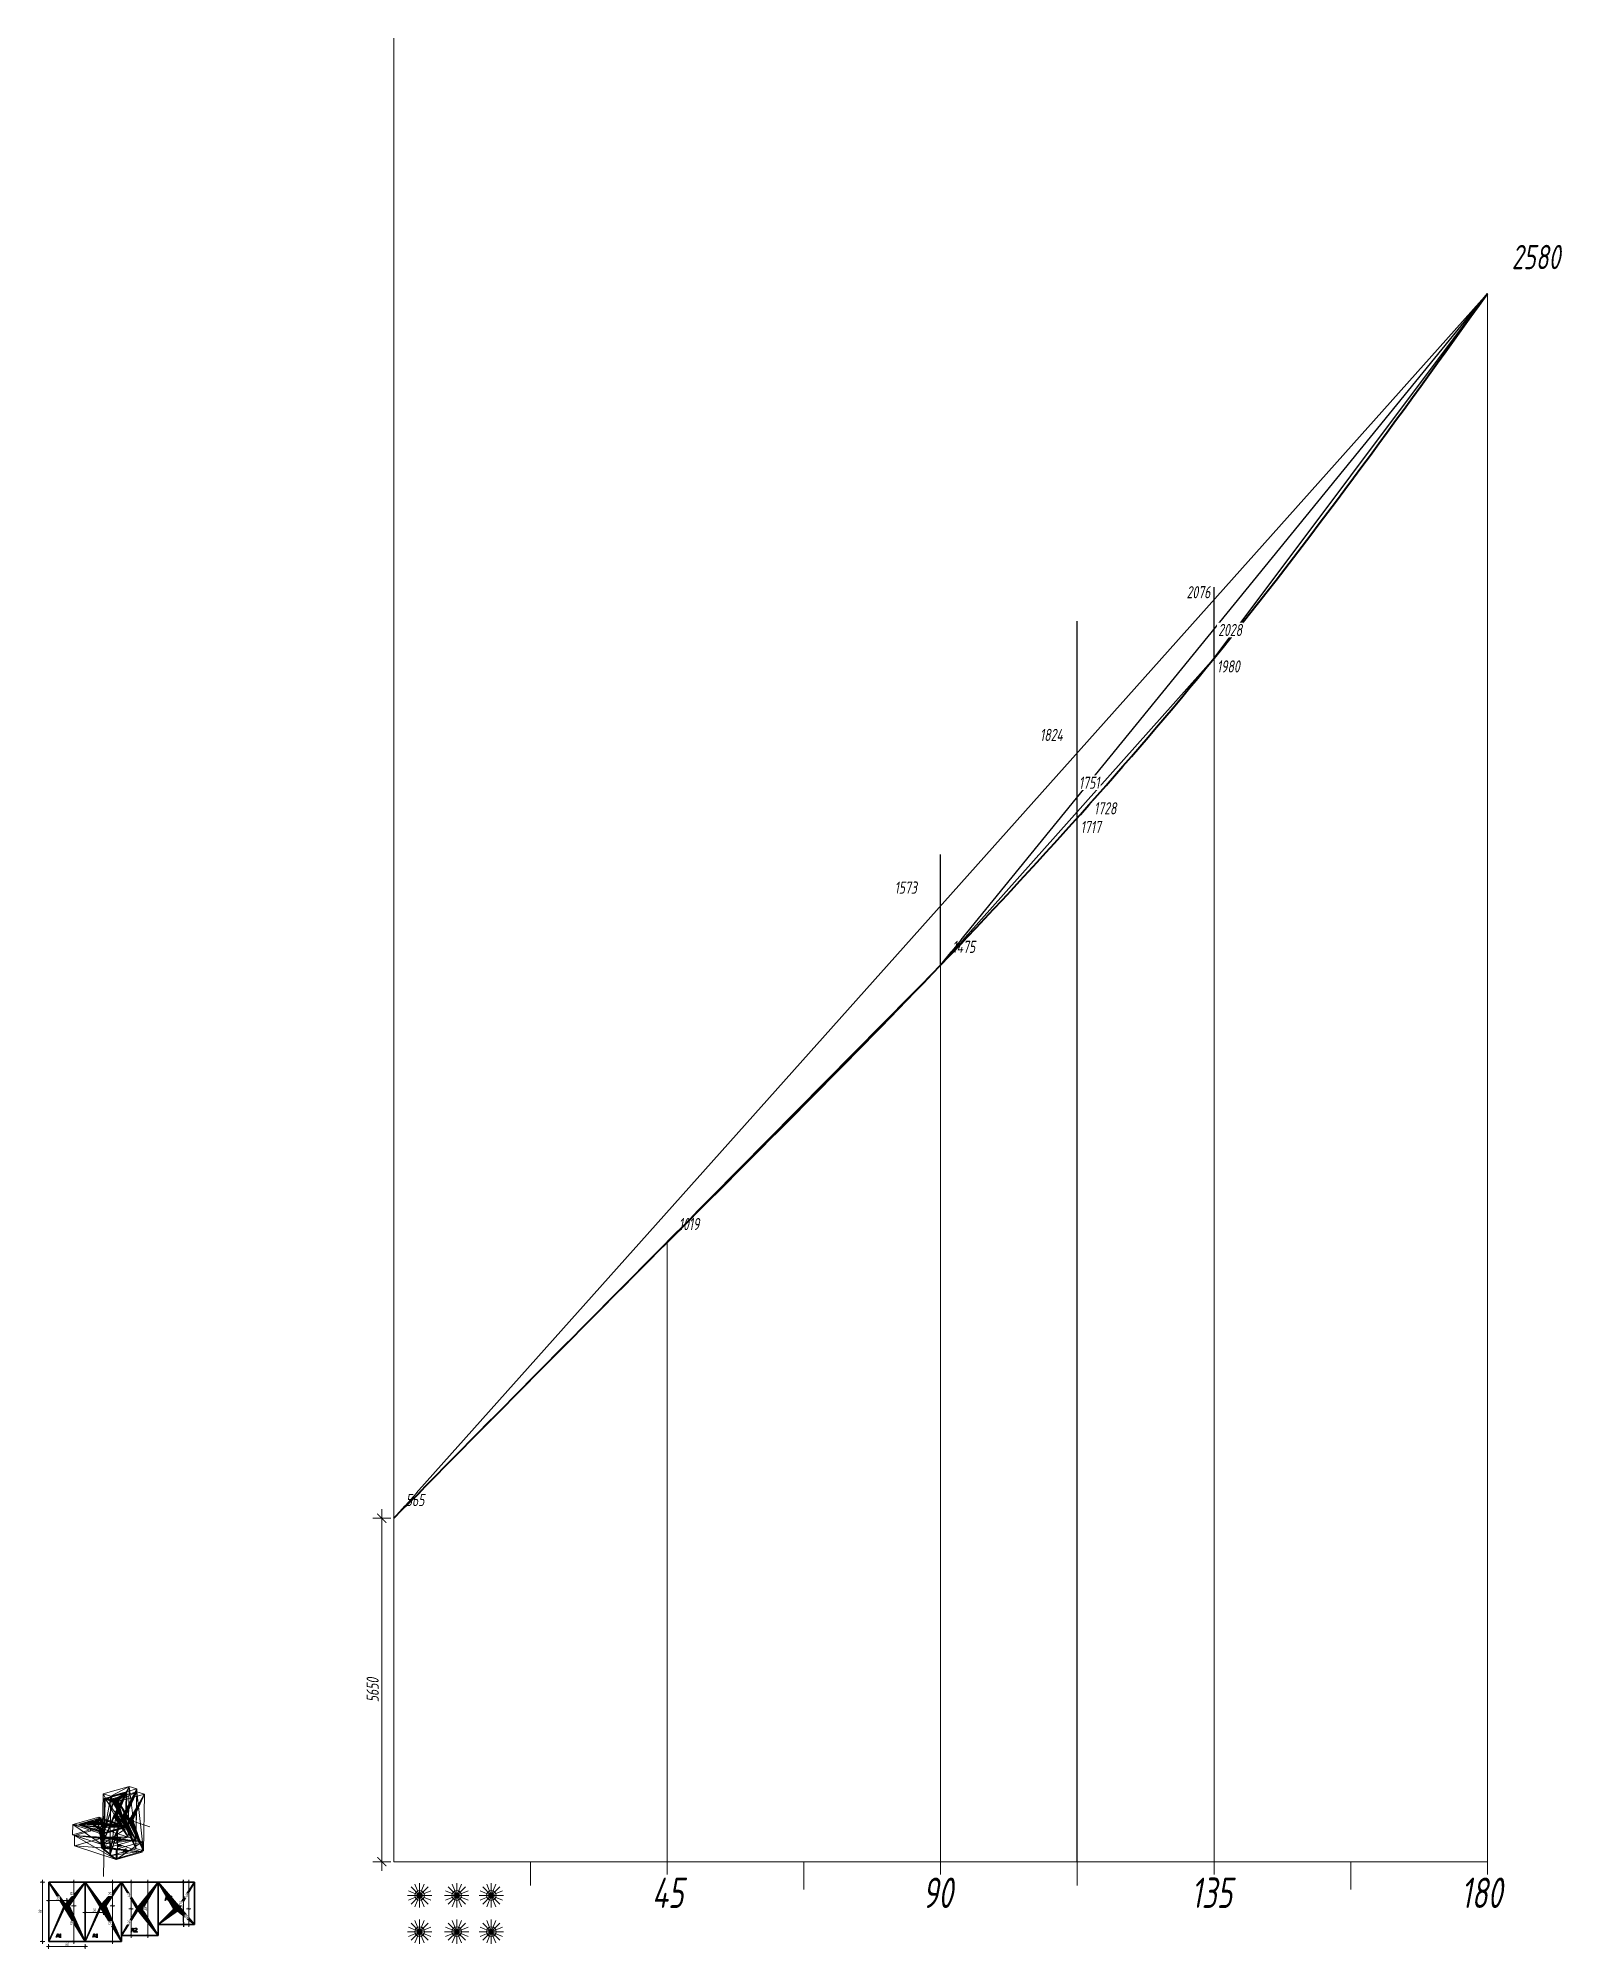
# Model space of a CAD drawing. Header units: millimetres. Extents: x -1744 to 116709, y -1744 to 73682.
# Drawn here: x 114183 to 116709, y 70539 to 73682 of the extents above.
import ezdxf

# ---------------------------------------------------------------- set-up
doc = ezdxf.new("R2010")
doc.units = ezdxf.units.MM
doc.header["$LTSCALE"] = 400
doc.linetypes.add('DASHED', pattern=[0.75, 0.5, -0.25])
doc.layers.get('0').update_dxf_attribs({"lineweight": 0})
doc.layers.get('Defpoints').update_dxf_attribs({"lineweight": 0})
for name, color, linetype, lineweight in [('niewidoczna', 4, 'DASHED', 25), ('przekrój', 1, 'Continuous', 40), ('widok', 3, 'Continuous', 25), ('wymiary', 9, 'Continuous', 15)]:
    doc.layers.add(name, color=color, linetype=linetype, lineweight=lineweight)
doc.styles.add('0.7', font='isocpeui.ttf', dxfattribs={"width": 0.7})
doc.dimstyles.new('1do10_MadziCAD', dxfattribs={"dimscale": 10, "dimtxt": 2, "dimasz": 1.5, "dimexe": 1.5, "dimexo": 1, "dimgap": 0.5, "dimtad": 1, "dimdec": 0, "dimlfac": 10, "dimzin": 9, "dimtxsty": '0.7', "dimblk": 'MadziCAD_znacznik', "dimcen": 2, "dimdle": 1.5, "dimse1": 1, "dimse2": 1, "dimclrd": 256, "dimclre": 256, "dimclrt": 2, "dimadec": 1, "dimazin": 2, "dimtfac": 1, "dimtdec": 0, "dimtix": 1, "dimtmove": 2, "dimatfit": 3, "dimldrblk": 'MadziCAD_strzalka_linii_odniesienia', "dimfxl": 0, "dimtvp": 1, "dimtolj": 1, "dimtzin": 0, "dimlwd": -1, "dimlwe": 25, "dimarcsym": 0})
doc.dimstyles.new('1do10_MadziCAD$6', dxfattribs={"dimscale": 10, "dimtxt": 2, "dimasz": 1.5, "dimexe": 1.5, "dimexo": 1, "dimgap": 2, "dimtad": 1, "dimdec": 0, "dimzin": 1, "dimtxsty": '0.7', "dimblk": 'MadziCAD_znacznik', "dimcen": 2, "dimdle": 1.5, "dimse1": 1, "dimse2": 1, "dimclrd": 256, "dimclre": 256, "dimclrt": 2, "dimadec": 1, "dimazin": 2, "dimtfac": 1, "dimtdec": 0, "dimtix": 1, "dimtmove": 2, "dimatfit": 3, "dimldrblk": 'MadziCAD_strzalka_linii_odniesienia', "dimfxl": 0, "dimtvp": 1, "dimtolj": 1, "dimtzin": 0, "dimlwd": -1, "dimlwe": 25, "dimarcsym": 0})
doc.dimstyles.new('1do1_MadziCAD', dxfattribs={"dimscale": 2.5, "dimtxt": 2, "dimasz": 1.5, "dimexe": 1.5, "dimexo": 1, "dimgap": 0.5, "dimtad": 1, "dimdec": 1, "dimzin": 9, "dimtxsty": '0.7', "dimblk": 'MadziCAD_znacznik', "dimcen": 2, "dimdle": 1.5, "dimse1": 1, "dimse2": 1, "dimclrd": 256, "dimclre": 256, "dimclrt": 2, "dimadec": 1, "dimazin": 2, "dimtfac": 1, "dimtdec": 1, "dimtix": 1, "dimtmove": 2, "dimatfit": 3, "dimldrblk": 'MadziCAD_strzalka_linii_odniesienia', "dimfxl": 0, "dimtvp": 1, "dimtolj": 1, "dimtzin": 0, "dimlwd": -1, "dimlwe": 25, "dimarcsym": 0})
doc.dimstyles.new('1do20_MadziCAD$6', dxfattribs={"dimscale": 20, "dimtxt": 2, "dimasz": 1.5, "dimexe": 1.5, "dimexo": 1, "dimgap": 2, "dimtad": 1, "dimdec": 0, "dimzin": 1, "dimtxsty": '0.7', "dimblk": 'MadziCAD_znacznik', "dimcen": 2, "dimdle": 1.5, "dimse1": 1, "dimse2": 1, "dimclrd": 256, "dimclre": 256, "dimclrt": 2, "dimadec": 1, "dimazin": 2, "dimtfac": 1, "dimtdec": 0, "dimtix": 1, "dimtmove": 2, "dimatfit": 3, "dimldrblk": 'MadziCAD_strzalka_linii_odniesienia', "dimfxl": 0, "dimtvp": 1, "dimtolj": 1, "dimtzin": 0, "dimlwd": -1, "dimlwe": 25, "dimarcsym": 0})

# ---------------------------------------------------------------- blocks, each defined once
blk = doc.blocks.new('A1_2')
for p, q in [((0, 0, 0), (8, 24, 0)), ((3, 0, 0), (0, 0, 0)), ((5, 7, 0), (3, 0, 0)), ((14, 7, 0), (5, 7, 0)), ((10, 21, 0), (6, 9, 0)), ((6, 9, 0), (13, 9, 0)), ((8, 24, 0), (12, 24, 0)), ((13, 9, 0), (10, 21, 0)), ((12, 24, 0), (20, 0, 0)), ((16, 0, 0), (14, 7, 0)), ((20, 0, 0), (16, 0, 0)), ((23, 18, 0), (23, 21, 0)), ((28, 18, 0), (23, 18, 0)), ((23, 0, 0), (23, 2, 0)), ((23, 2, 0), (28, 2, 0)), ((35, 0, 0), (23, 0, 0)), ((28, 24, 0), (31, 24, 0)), ((28, 2, 0), (28, 18, 0)), ((31, 24, 0), (31, 2, 0)), ((31, 2, 0), (35, 2, 0)), ((35, 2, 0), (35, 0, 0))]:
    blk.add_line(p, q)
for points in [[(23, 21, 0), (25, 21, 0), (27, 21, 0), (27, 22, 0)], [(27, 22, 0), (28, 22, 0), (28, 24, 0)]]:
    blk.add_polyline3d(points)
mesh = blk.add_polyface()
corners = [(8, 24, 0), (3, 0, 0), (0, 0, 0), (5, 7, 0), (6, 9, 0), (10, 21, 0), (12, 24, 0), (13, 9, 0), (20, 0, 0), (14, 7, 0), (16, 0, 0)]
mesh.append_faces([[corners[k] for k in face] for face in [(0, 1, 2), (9, 8, 10)]], dxfattribs={"vtx0": -1})
mesh.append_faces([[corners[k] for k in face] for face in [(1, 0, 3), (4, 0, 5), (5, 6, 7)]], dxfattribs={"vtx0": -1, "vtx1": -1})
mesh.append_faces([[corners[k] for k in face] for face in [(3, 0, 4), (7, 8, 9)]], dxfattribs={"vtx0": -1, "vtx1": -1, "vtx2": -1})
mesh.append_faces([[corners[k] for k in face] for face in [(5, 0, 6), (7, 6, 8), (4, 9, 3), (9, 4, 7)]], dxfattribs={"vtx0": -1, "vtx2": -1})
mesh = blk.add_polyface()
corners = [(25, 21, 0), (23, 18, 0), (23, 21, 0), (28, 18, 0), (27, 21, 0), (27, 22, 0), (28, 22, 0), (28, 2, 0), (23, 0, 0), (23, 2, 0), (35, 0, 0), (31, 2, 0), (28, 24, 0), (31, 24, 0), (35, 2, 0)]
mesh.append_faces([[corners[k] for k in face] for face in [(0, 1, 2), (7, 8, 9), (11, 12, 13), (10, 11, 14)]], dxfattribs={"vtx0": -1})
mesh.append_faces([[corners[k] for k in face] for face in [(1, 0, 3), (3, 6, 7), (8, 7, 10)]], dxfattribs={"vtx0": -1, "vtx1": -1})
mesh.append_faces([[corners[k] for k in face] for face in [(10, 7, 11), (11, 7, 6)]], dxfattribs={"vtx0": -1, "vtx1": -1, "vtx2": -1})
mesh.append_faces([[corners[k] for k in face] for face in [(3, 0, 4), (3, 4, 5), (3, 5, 6), (11, 6, 12)]], dxfattribs={"vtx0": -1, "vtx2": -1})
blk = doc.blocks.new('Component_94')
for p, q in [((60, 83), (0, 83)), ((0, 83), (0, -15)), ((0, 83, 18), (0, -15, 18)), ((0, 83, 18), (0, 83)), ((60, 83, 18), (0, 83, 18)), ((30, 44, 18), (26.5, 42, 18)), ((30, 44), (26.5, 42)), ((27.2, 46.8, 18), (30, 44, 18)), ((27.2, 46.8), (30, 44)), ((33.5, 46, 18), (30, 44, 18)), ((33.5, 46), (30, 44)), ((30, 44, 18), (32.8, 41.2, 18)), ((30, 44), (32.8, 41.2))]:
    blk.add_line(p, q)
at = {"color": 31, "true_color": 0xf0c37a}
for p, q in [((60, -15), (60, 83)), ((60, 83, 18), (60, 83)), ((60, -15, 18), (60, 83, 18)), ((0, -15, 18), (60, -15, 18)), ((0, -15, 18), (0, -15)), ((0, -15), (60, -15)), ((60, -15, 18), (60, -15))]:
    blk.add_line(p, q, dxfattribs=at)
at = {"extrusion": (1.11706e-16, 6.00645e-17, -1)}
for centre in [(-30, 44, -18), (-30, 44)]:
    blk.add_arc(centre, 4, 329.6656, 44.6656, dxfattribs=at)
at = {"extrusion": (1.07347e-16, 5.75141e-17, -1)}
for centre in [(-30, 44, -18), (-30, 44)]:
    blk.add_arc(centre, 4, 224.6656, 329.6656, dxfattribs=at)
at = {"extrusion": (5.61591e-17, 5.72497e-18, -1)}
for centre in [(-30, 44, -18), (-30, 44)]:
    blk.add_arc(centre, 4, 44.6656, 149.6656, dxfattribs=at)
at = {"extrusion": (1.21224e-16, 4.37982e-17, -1)}
for centre in [(-30, 44, -18), (-30, 44)]:
    blk.add_arc(centre, 4, 149.6656, 224.6656, dxfattribs=at)
at = {"xscale": 0.23, "yscale": 0.23, "rotation": 360}
blk.add_blockref('A1_2', (12.6, -7.9, 18), dxfattribs=at)
mesh = blk.add_polyface()
corners = [(60, -15, 18), (0, 83, 18), (0, -15, 18), (26.5, 42, 18), (26.1, 42.9, 18), (26, 44, 18), (27.2, 41.2, 18), (28, 40.5, 18), (29, 40.1, 18), (30, 40, 18), (31.1, 40.1, 18), (32, 40.5, 18), (32.8, 41.2, 18), (33.5, 42, 18), (33.9, 43, 18), (34, 44, 18), (27.2, 46.8, 18), (60, 83, 18), (26.5, 46, 18), (26.1, 45, 18), (28, 47.5, 18), (28.9, 47.9, 18), (30, 48, 18), (31, 47.9, 18), (32, 47.5, 18), (32.8, 46.8, 18), (33.5, 46, 18), (33.9, 45.1, 18)]
mesh.append_faces([[corners[k] for k in face] for face in [(0, 1, 2)]], dxfattribs={"vtx0": -1})
mesh.append_faces([[corners[k] for k in face] for face in [(3, 0, 6), (6, 0, 7), (7, 0, 8), (8, 0, 9), (9, 0, 10), (10, 0, 11), (11, 0, 12), (12, 0, 13), (13, 0, 14), (14, 0, 15), (1, 16, 17), (16, 1, 18), (18, 1, 19), (19, 1, 5), (17, 15, 0)]], dxfattribs={"vtx0": -1, "vtx1": -1})
mesh.append_faces([[corners[k] for k in face] for face in [(1, 0, 3)]], dxfattribs={"vtx0": -1, "vtx1": -1, "vtx2": -1})
mesh.append_faces([[corners[k] for k in face] for face in [(1, 3, 4), (1, 4, 5), (17, 16, 20), (17, 20, 21), (17, 21, 22), (17, 22, 23), (17, 23, 24), (17, 24, 25), (17, 25, 26), (17, 26, 27), (17, 27, 15)]], dxfattribs={"vtx0": -1, "vtx2": -1})
mesh = blk.add_polyface()
corners = [(0, 83, 18), (60, 83), (0, 83), (60, 83, 18)]
mesh.append_faces([[corners[k] for k in face] for face in [(0, 1, 2), (1, 0, 3)]], dxfattribs={"vtx0": -1})
mesh = blk.add_polyface()
corners = [(0, 83, 18), (0, -15), (0, -15, 18), (0, 83)]
mesh.append_faces([[corners[k] for k in face] for face in [(0, 1, 2), (1, 0, 3)]], dxfattribs={"vtx0": -1})
mesh = blk.add_polyface()
corners = [(0, 83), (26.5, 46), (0, -15), (27.2, 46.8), (60, 83), (26.1, 45), (26, 44), (28, 47.5), (28.9, 47.9), (30, 48), (31, 47.9), (32, 47.5), (32.8, 46.8), (33.5, 46), (33.9, 45.1), (34, 44), (26.5, 42), (60, -15), (26.1, 42.9), (27.2, 41.2), (28, 40.5), (29, 40.1), (30, 40), (31.1, 40.1), (32, 40.5), (32.8, 41.2), (33.5, 42), (33.9, 43)]
mesh.append_faces([[corners[k] for k in face] for face in [(0, 1, 2), (1, 0, 3), (3, 4, 7), (7, 4, 8), (8, 4, 9), (9, 4, 10), (10, 4, 11), (11, 4, 12), (12, 4, 13), (13, 4, 14), (14, 4, 15), (2, 16, 17), (16, 2, 18), (18, 2, 6), (17, 15, 4)]], dxfattribs={"vtx0": -1, "vtx1": -1})
mesh.append_faces([[corners[k] for k in face] for face in [(3, 0, 4), (2, 1, 5), (2, 5, 6), (17, 16, 19), (17, 19, 20), (17, 20, 21), (17, 21, 22), (17, 22, 23), (17, 23, 24), (17, 24, 25), (17, 25, 26), (17, 26, 27), (17, 27, 15)]], dxfattribs={"vtx0": -1, "vtx2": -1})
at = {"color": 31, "true_color": 0xf0c37a}
mesh = blk.add_polyface(dxfattribs=at)
corners = [(60, 83), (60, -15, 18), (60, -15), (60, 83, 18)]
mesh.append_faces([[corners[k] for k in face] for face in [(0, 1, 2), (1, 0, 3)]], dxfattribs={"vtx0": -1, "color": 31})
mesh = blk.add_polyface(dxfattribs=at)
corners = [(26.1, 42.9, 18), (26.1, 45, 18), (26, 44, 18), (26.5, 46, 18), (26.5, 42, 18), (27.2, 46.8, 18), (30, 44, 18)]
mesh.append_faces([[corners[k] for k in face] for face in [(0, 1, 2), (5, 4, 6)]], dxfattribs={"vtx0": -1, "color": 31})
mesh.append_faces([[corners[k] for k in face] for face in [(1, 0, 3), (3, 4, 5)]], dxfattribs={"vtx0": -1, "vtx1": -1, "color": 31})
mesh.append_faces([[corners[k] for k in face] for face in [(3, 0, 4)]], dxfattribs={"vtx0": -1, "vtx2": -1, "color": 31})
mesh = blk.add_polyface(dxfattribs=at)
corners = [(26.1, 42.9), (26.1, 45), (26, 44), (26.5, 46), (26.5, 42), (27.2, 46.8), (30, 44)]
mesh.append_faces([[corners[k] for k in face] for face in [(0, 1, 2), (5, 4, 6)]], dxfattribs={"vtx0": -1, "color": 31})
mesh.append_faces([[corners[k] for k in face] for face in [(1, 0, 3), (3, 4, 5)]], dxfattribs={"vtx0": -1, "vtx1": -1, "color": 31})
mesh.append_faces([[corners[k] for k in face] for face in [(3, 0, 4)]], dxfattribs={"vtx0": -1, "vtx2": -1, "color": 31})
mesh = blk.add_polyface(dxfattribs=at)
corners = [(27.2, 41.2, 18), (30, 44, 18), (26.5, 42, 18), (28, 40.5, 18), (29, 40.1, 18), (30, 40, 18), (32.8, 41.2, 18), (31.1, 40.1, 18), (32, 40.5, 18)]
mesh.append_faces([[corners[k] for k in face] for face in [(0, 1, 2), (6, 7, 8)]], dxfattribs={"vtx0": -1, "color": 31})
mesh.append_faces([[corners[k] for k in face] for face in [(1, 5, 6)]], dxfattribs={"vtx0": -1, "vtx1": -1, "color": 31})
mesh.append_faces([[corners[k] for k in face] for face in [(1, 0, 3), (1, 3, 4), (1, 4, 5), (6, 5, 7)]], dxfattribs={"vtx0": -1, "vtx2": -1, "color": 31})
mesh = blk.add_polyface(dxfattribs=at)
corners = [(27.2, 41.2), (30, 44), (26.5, 42), (28, 40.5), (29, 40.1), (30, 40), (32.8, 41.2), (31.1, 40.1), (32, 40.5)]
mesh.append_faces([[corners[k] for k in face] for face in [(0, 1, 2), (6, 7, 8)]], dxfattribs={"vtx0": -1, "color": 31})
mesh.append_faces([[corners[k] for k in face] for face in [(1, 5, 6)]], dxfattribs={"vtx0": -1, "vtx1": -1, "color": 31})
mesh.append_faces([[corners[k] for k in face] for face in [(1, 0, 3), (1, 3, 4), (1, 4, 5), (6, 5, 7)]], dxfattribs={"vtx0": -1, "vtx2": -1, "color": 31})
mesh = blk.add_polyface(dxfattribs=at)
corners = [(30, 44, 18), (28, 47.5, 18), (27.2, 46.8, 18), (28.9, 47.9, 18), (30, 48, 18), (31, 47.9, 18), (33.5, 46, 18), (32, 47.5, 18), (32.8, 46.8, 18)]
mesh.append_faces([[corners[k] for k in face] for face in [(0, 1, 2), (7, 6, 8)]], dxfattribs={"vtx0": -1, "color": 31})
mesh.append_faces([[corners[k] for k in face] for face in [(1, 0, 3), (3, 0, 4), (4, 0, 5), (5, 6, 7)]], dxfattribs={"vtx0": -1, "vtx1": -1, "color": 31})
mesh.append_faces([[corners[k] for k in face] for face in [(5, 0, 6)]], dxfattribs={"vtx0": -1, "vtx2": -1, "color": 31})
mesh = blk.add_polyface(dxfattribs=at)
corners = [(30, 44), (28, 47.5), (27.2, 46.8), (28.9, 47.9), (30, 48), (31, 47.9), (33.5, 46), (32, 47.5), (32.8, 46.8)]
mesh.append_faces([[corners[k] for k in face] for face in [(0, 1, 2), (7, 6, 8)]], dxfattribs={"vtx0": -1, "color": 31})
mesh.append_faces([[corners[k] for k in face] for face in [(1, 0, 3), (3, 0, 4), (4, 0, 5), (5, 6, 7)]], dxfattribs={"vtx0": -1, "vtx1": -1, "color": 31})
mesh.append_faces([[corners[k] for k in face] for face in [(5, 0, 6)]], dxfattribs={"vtx0": -1, "vtx2": -1, "color": 31})
mesh = blk.add_polyface(dxfattribs=at)
corners = [(32.8, 41.2, 18), (33.5, 46, 18), (30, 44, 18), (33.5, 42, 18), (33.9, 45.1, 18), (33.9, 43, 18), (34, 44, 18)]
mesh.append_faces([[corners[k] for k in face] for face in [(0, 1, 2), (4, 5, 6)]], dxfattribs={"vtx0": -1, "color": 31})
mesh.append_faces([[corners[k] for k in face] for face in [(1, 3, 4)]], dxfattribs={"vtx0": -1, "vtx1": -1, "color": 31})
mesh.append_faces([[corners[k] for k in face] for face in [(1, 0, 3), (4, 3, 5)]], dxfattribs={"vtx0": -1, "vtx2": -1, "color": 31})
mesh = blk.add_polyface(dxfattribs=at)
corners = [(32.8, 41.2), (33.5, 46), (30, 44), (33.5, 42), (33.9, 45.1), (33.9, 43), (34, 44)]
mesh.append_faces([[corners[k] for k in face] for face in [(0, 1, 2), (4, 5, 6)]], dxfattribs={"vtx0": -1, "color": 31})
mesh.append_faces([[corners[k] for k in face] for face in [(1, 3, 4)]], dxfattribs={"vtx0": -1, "vtx1": -1, "color": 31})
mesh.append_faces([[corners[k] for k in face] for face in [(1, 0, 3), (4, 3, 5)]], dxfattribs={"vtx0": -1, "vtx2": -1, "color": 31})
mesh = blk.add_polyface(dxfattribs=at)
corners = [(60, -15, 18), (0, -15), (60, -15), (0, -15, 18)]
mesh.append_faces([[corners[k] for k in face] for face in [(0, 1, 2), (1, 0, 3)]], dxfattribs={"vtx0": -1, "color": 31})
blk = doc.blocks.new('A3')
for p, q in [((0, 0, 0), (8, 24, 0)), ((3, 0, 0), (0, 0, 0)), ((5, 7, 0), (3, 0, 0)), ((14, 7, 0), (5, 7, 0)), ((10, 21, 0), (6, 10, 0)), ((6, 10, 0), (13, 10, 0)), ((8, 24, 0), (12, 24, 0)), ((13, 10, 0), (10, 21, 0)), ((12, 24, 0), (20, 0, 0)), ((16, 0, 0), (14, 7, 0)), ((20, 0, 0), (16, 0, 0)), ((21, 1, 0), (21, 5, 0)), ((21, 5, 0), (21, 5, 0)), ((22, 20, 0), (22, 23, 0)), ((22, 20, 0), (22, 20, 0)), ((26, 12, 0), (26, 15, 0)), ((31, 14, 0), (31, 13, 0))]:
    blk.add_line(p, q)
for points in [[(31, 13, 0), (32, 13, 0), (34, 12, 0), (35, 11, 0), (35, 10, 0), (35, 9, 0), (36, 8, 0), (35, 6, 0), (35, 5, 0), (34, 3, 0), (33, 2, 0), (32, 1, 0), (31, 1, 0), (29, 0, 0), (28, 0, 0), (26, 0, 0), (24, 0, 0), (21, 1, 0)], [(21, 5, 0), (24, 3, 0), (26, 3, 0), (27, 3, 0), (29, 3, 0), (30, 3, 0), (31, 4, 0), (32, 6, 0), (32, 7, 0), (32, 8, 0), (32, 9, 0), (32, 10, 0), (32, 11, 0), (31, 11, 0), (29, 12, 0), (27, 12, 0), (26, 12, 0)], [(22, 23, 0), (25, 24, 0), (26, 25, 0), (28, 25, 0), (31, 24, 0), (32, 24, 0), (33, 23, 0), (34, 23, 0), (35, 22, 0), (35, 20, 0), (35, 19, 0), (35, 17, 0), (34, 16, 0), (32, 14, 0), (31, 14, 0)], [(32, 20, 0), (32, 20, 0), (31, 21, 0), (29, 22, 0), (28, 22, 0), (26, 22, 0), (24, 21, 0), (23, 21, 0), (22, 20, 0)], [(26, 15, 0), (27, 15, 0), (29, 15, 0), (31, 16, 0), (31, 16, 0)], [(31, 16, 0), (32, 17, 0), (32, 18, 0), (32, 19, 0), (32, 20, 0)]]:
    blk.add_polyline3d(points)
mesh = blk.add_polyface()
corners = [(8, 24, 0), (3, 0, 0), (0, 0, 0), (5, 7, 0), (6, 10, 0), (10, 21, 0), (12, 24, 0), (13, 10, 0), (20, 0, 0), (14, 7, 0), (16, 0, 0)]
mesh.append_faces([[corners[k] for k in face] for face in [(0, 1, 2), (9, 8, 10)]], dxfattribs={"vtx0": -1})
mesh.append_faces([[corners[k] for k in face] for face in [(1, 0, 3), (4, 0, 5), (5, 6, 7)]], dxfattribs={"vtx0": -1, "vtx1": -1})
mesh.append_faces([[corners[k] for k in face] for face in [(3, 0, 4), (7, 8, 9)]], dxfattribs={"vtx0": -1, "vtx1": -1, "vtx2": -1})
mesh.append_faces([[corners[k] for k in face] for face in [(5, 0, 6), (7, 6, 8), (4, 9, 3), (9, 4, 7)]], dxfattribs={"vtx0": -1, "vtx2": -1})
mesh = blk.add_polyface()
corners = [(25, 24, 0), (22, 20, 0), (22, 23, 0), (22, 20, 0), (23, 21, 0), (24, 21, 0), (26, 22, 0), (26, 25, 0), (28, 22, 0), (28, 25, 0), (29, 22, 0), (31, 24, 0), (31, 21, 0), (32, 20, 0), (32, 24, 0), (32, 20, 0), (32, 19, 0), (31, 16, 0), (31, 14, 0), (31, 16, 0), (32, 14, 0), (32, 17, 0), (32, 18, 0), (33, 23, 0), (34, 16, 0), (34, 23, 0), (35, 17, 0), (35, 22, 0), (35, 20, 0), (35, 19, 0), (27, 15, 0), (26, 12, 0), (26, 15, 0), (27, 12, 0), (29, 15, 0), (29, 12, 0), (31, 13, 0), (31, 11, 0), (32, 13, 0), (32, 11, 0), (32, 10, 0), (32, 9, 0), (32, 8, 0), (34, 12, 0), (33, 2, 0), (34, 3, 0), (35, 11, 0), (35, 5, 0), (35, 10, 0), (35, 6, 0), (35, 9, 0), (36, 8, 0), (21, 5, 0), (21, 1, 0), (21, 5, 0), (24, 0, 0), (24, 3, 0), (26, 3, 0), (26, 0, 0), (27, 3, 0), (28, 0, 0), (29, 3, 0), (29, 0, 0), (30, 3, 0), (31, 1, 0), (31, 4, 0), (32, 1, 0), (32, 6, 0), (32, 7, 0)]
mesh.append_faces([[corners[k] for k in face] for face in [(0, 1, 2), (26, 28, 29), (30, 31, 32), (49, 50, 51), (52, 53, 54)]], dxfattribs={"vtx0": -1})
mesh.append_faces([[corners[k] for k in face] for face in [(1, 0, 3), (3, 0, 4), (4, 0, 5), (5, 0, 6), (6, 7, 8), (8, 9, 10), (10, 11, 12), (12, 11, 13), (13, 14, 15), (15, 14, 16), (17, 18, 19), (18, 17, 20), (20, 23, 24), (24, 25, 26), (31, 30, 33), (33, 34, 35), (35, 36, 37), (36, 19, 18), (37, 38, 39), (39, 38, 40), (40, 38, 41), (41, 38, 42), (44, 43, 45), (45, 46, 47), (47, 48, 49), (53, 52, 55), (55, 57, 58), (58, 59, 60), (60, 61, 62), (62, 63, 64), (64, 65, 66), (66, 42, 44)]], dxfattribs={"vtx0": -1, "vtx1": -1})
mesh.append_faces([[corners[k] for k in face] for face in [(20, 16, 14), (35, 19, 36), (42, 43, 44)]], dxfattribs={"vtx0": -1, "vtx1": -1, "vtx2": -1})
mesh.append_faces([[corners[k] for k in face] for face in [(6, 0, 7), (8, 7, 9), (10, 9, 11), (13, 11, 14), (20, 17, 21), (20, 21, 22), (20, 22, 16), (20, 14, 23), (24, 23, 25), (26, 25, 27), (26, 27, 28), (33, 30, 34), (35, 34, 19), (37, 36, 38), (42, 38, 43), (45, 43, 46), (47, 46, 48), (49, 48, 50), (55, 52, 56), (55, 56, 57), (58, 57, 59), (60, 59, 61), (62, 61, 63), (64, 63, 65), (66, 65, 67), (66, 67, 68), (66, 68, 42)]], dxfattribs={"vtx0": -1, "vtx2": -1})
blk = doc.blocks.new('Component_89')
at = {"color": 31, "true_color": 0xf0c37a}
for p, q in [((60, 70, 18), (0, 70, 18)), ((60, 70), (0, 70)), ((0, 70, 18), (0, 70)), ((60, 0, 18), (60, 70, 18)), ((60, 0), (60, 70)), ((60, 70, 18), (60, 70)), ((0, 0, 18), (60, 0, 18)), ((0, 0, 18), (0, 0)), ((0, 0), (60, 0)), ((60, 0, 18), (60, 0))]:
    blk.add_line(p, q, dxfattribs=at)
for p, q in [((0, 70, 18), (0, 0, 18)), ((0, 70), (0, 0)), ((25.9, 26), (29.9, 26)), ((25.9, 26, 18), (29.9, 26, 18)), ((29.9, 30), (29.9, 26)), ((29.9, 30, 18), (29.9, 26, 18)), ((29.9, 26), (29.9, 22)), ((29.9, 26), (33.9, 26)), ((29.9, 26, 18), (29.9, 22, 18)), ((29.9, 26, 18), (33.9, 26, 18))]:
    blk.add_line(p, q)
for centre, start, end in [((29.9, 26), 90, 180), ((29.9, 26, 18), 90, 180), ((29.9, 26), 180, 270), ((29.9, 26, 18), 180, 270), ((29.9, 26), 0, 90), ((29.9, 26, 18), 0, 90), ((29.9, 26), 270, 0), ((29.9, 26, 18), 270, 0)]:
    blk.add_arc(centre, 4, start, end)
at = {"extrusion": (-2.00707e-46, -2.05433e-32, -1), "xscale": 0.3, "yscale": 0.3}
blk.add_blockref('A3', (-48.4, 39.9), dxfattribs=at)
mesh = blk.add_polyface()
corners = [(0, 0, 18), (26.5, 24, 18), (0, 70, 18), (27.1, 23.2, 18), (27.9, 22.5, 18), (60, 0, 18), (26.1, 25, 18), (25.9, 26, 18), (28.9, 22.1, 18), (29.9, 22, 18), (31, 22.1, 18), (31.9, 22.5, 18), (32.7, 23.2, 18), (33.4, 24, 18), (33.8, 25, 18), (33.9, 26, 18), (27.1, 28.8, 18), (60, 70, 18), (26.5, 28, 18), (26.1, 27, 18), (27.9, 29.5, 18), (28.9, 29.9, 18), (29.9, 30, 18), (31, 29.9, 18), (31.9, 29.5, 18), (32.7, 28.8, 18), (33.4, 28, 18), (33.8, 27, 18)]
mesh.append_faces([[corners[k] for k in face] for face in [(0, 1, 2), (1, 0, 3), (3, 0, 4), (4, 5, 8), (8, 5, 9), (9, 5, 10), (10, 5, 11), (11, 5, 12), (12, 5, 13), (13, 5, 14), (14, 5, 15), (2, 16, 17), (16, 2, 18), (18, 2, 19), (19, 2, 7), (17, 15, 5)]], dxfattribs={"vtx0": -1, "vtx1": -1})
mesh.append_faces([[corners[k] for k in face] for face in [(4, 0, 5), (2, 1, 6), (2, 6, 7), (17, 16, 20), (17, 20, 21), (17, 21, 22), (17, 22, 23), (17, 23, 24), (17, 24, 25), (17, 25, 26), (17, 26, 27), (17, 27, 15)]], dxfattribs={"vtx0": -1, "vtx2": -1})
at = {"color": 31, "true_color": 0xf0c37a}
mesh = blk.add_polyface(dxfattribs=at)
corners = [(0, 70, 18), (60, 70), (0, 70), (60, 70, 18)]
mesh.append_faces([[corners[k] for k in face] for face in [(0, 1, 2), (1, 0, 3)]], dxfattribs={"vtx0": -1, "color": 31})
mesh = blk.add_polyface()
corners = [(0, 70, 18), (0, 0), (0, 0, 18), (0, 70)]
mesh.append_faces([[corners[k] for k in face] for face in [(0, 1, 2), (1, 0, 3)]], dxfattribs={"vtx0": -1})
mesh = blk.add_polyface()
corners = [(60, 70), (0, 0), (0, 70), (27.1, 28.8), (26.5, 28), (26.1, 27), (25.9, 26), (27.9, 29.5), (28.9, 29.9), (29.9, 30), (31, 29.9), (31.9, 29.5), (32.7, 28.8), (33.4, 28), (33.8, 27), (33.9, 26), (27.9, 22.5), (60, 0), (27.1, 23.2), (26.5, 24), (26.1, 25), (28.9, 22.1), (29.9, 22), (31, 22.1), (31.9, 22.5), (32.7, 23.2), (33.4, 24), (33.8, 25)]
mesh.append_faces([[corners[k] for k in face] for face in [(0, 1, 2)]], dxfattribs={"vtx0": -1})
mesh.append_faces([[corners[k] for k in face] for face in [(3, 0, 7), (7, 0, 8), (8, 0, 9), (9, 0, 10), (10, 0, 11), (11, 0, 12), (12, 0, 13), (13, 0, 14), (14, 0, 15), (1, 16, 17), (16, 1, 18), (18, 1, 19), (19, 1, 20), (20, 1, 6), (17, 15, 0)]], dxfattribs={"vtx0": -1, "vtx1": -1})
mesh.append_faces([[corners[k] for k in face] for face in [(1, 0, 3)]], dxfattribs={"vtx0": -1, "vtx1": -1, "vtx2": -1})
mesh.append_faces([[corners[k] for k in face] for face in [(1, 3, 4), (1, 4, 5), (1, 5, 6), (17, 16, 21), (17, 21, 22), (17, 22, 23), (17, 23, 24), (17, 24, 25), (17, 25, 26), (17, 26, 27), (17, 27, 15)]], dxfattribs={"vtx0": -1, "vtx2": -1})
mesh = blk.add_polyface(dxfattribs=at)
corners = [(60, 70), (60, 0, 18), (60, 0), (60, 70, 18)]
mesh.append_faces([[corners[k] for k in face] for face in [(0, 1, 2), (1, 0, 3)]], dxfattribs={"vtx0": -1, "color": 31})
mesh = blk.add_polyface(dxfattribs=at)
corners = [(60, 0, 18), (0, 0), (60, 0), (0, 0, 18)]
mesh.append_faces([[corners[k] for k in face] for face in [(0, 1, 2), (1, 0, 3)]], dxfattribs={"vtx0": -1, "color": 31})
mesh = blk.add_polyface(dxfattribs=at)
corners = [(26.1, 27), (29.9, 26), (25.9, 26), (26.5, 28), (27.1, 28.8), (27.9, 29.5), (28.9, 29.9), (29.9, 30)]
mesh.append_faces([[corners[k] for k in face] for face in [(0, 1, 2), (1, 6, 7)]], dxfattribs={"vtx0": -1, "color": 31})
mesh.append_faces([[corners[k] for k in face] for face in [(1, 0, 3), (1, 3, 4), (1, 4, 5), (1, 5, 6)]], dxfattribs={"vtx0": -1, "vtx2": -1, "color": 31})
mesh = blk.add_polyface(dxfattribs=at)
corners = [(26.1, 27, 18), (29.9, 26, 18), (25.9, 26, 18), (26.5, 28, 18), (27.1, 28.8, 18), (27.9, 29.5, 18), (28.9, 29.9, 18), (29.9, 30, 18)]
mesh.append_faces([[corners[k] for k in face] for face in [(0, 1, 2), (1, 6, 7)]], dxfattribs={"vtx0": -1, "color": 31})
mesh.append_faces([[corners[k] for k in face] for face in [(1, 0, 3), (1, 3, 4), (1, 4, 5), (1, 5, 6)]], dxfattribs={"vtx0": -1, "vtx2": -1, "color": 31})
mesh = blk.add_polyface(dxfattribs=at)
corners = [(29.9, 26), (26.1, 25), (25.9, 26), (26.5, 24), (27.1, 23.2), (27.9, 22.5), (28.9, 22.1), (29.9, 22)]
mesh.append_faces([[corners[k] for k in face] for face in [(0, 1, 2), (6, 0, 7)]], dxfattribs={"vtx0": -1, "color": 31})
mesh.append_faces([[corners[k] for k in face] for face in [(1, 0, 3), (3, 0, 4), (4, 0, 5), (5, 0, 6)]], dxfattribs={"vtx0": -1, "vtx1": -1, "color": 31})
mesh = blk.add_polyface(dxfattribs=at)
corners = [(29.9, 26, 18), (26.1, 25, 18), (25.9, 26, 18), (26.5, 24, 18), (27.1, 23.2, 18), (27.9, 22.5, 18), (28.9, 22.1, 18), (29.9, 22, 18)]
mesh.append_faces([[corners[k] for k in face] for face in [(0, 1, 2), (6, 0, 7)]], dxfattribs={"vtx0": -1, "color": 31})
mesh.append_faces([[corners[k] for k in face] for face in [(1, 0, 3), (3, 0, 4), (4, 0, 5), (5, 0, 6)]], dxfattribs={"vtx0": -1, "vtx1": -1, "color": 31})
mesh = blk.add_polyface(dxfattribs=at)
corners = [(31, 29.9), (29.9, 26), (29.9, 30), (33.9, 26), (31.9, 29.5), (32.7, 28.8), (33.4, 28), (33.8, 27)]
mesh.append_faces([[corners[k] for k in face] for face in [(0, 1, 2), (3, 6, 7)]], dxfattribs={"vtx0": -1, "color": 31})
mesh.append_faces([[corners[k] for k in face] for face in [(1, 0, 3)]], dxfattribs={"vtx0": -1, "vtx1": -1, "color": 31})
mesh.append_faces([[corners[k] for k in face] for face in [(3, 0, 4), (3, 4, 5), (3, 5, 6)]], dxfattribs={"vtx0": -1, "vtx2": -1, "color": 31})
mesh = blk.add_polyface(dxfattribs=at)
corners = [(31, 29.9, 18), (29.9, 26, 18), (29.9, 30, 18), (33.9, 26, 18), (31.9, 29.5, 18), (32.7, 28.8, 18), (33.4, 28, 18), (33.8, 27, 18)]
mesh.append_faces([[corners[k] for k in face] for face in [(0, 1, 2), (3, 6, 7)]], dxfattribs={"vtx0": -1, "color": 31})
mesh.append_faces([[corners[k] for k in face] for face in [(1, 0, 3)]], dxfattribs={"vtx0": -1, "vtx1": -1, "color": 31})
mesh.append_faces([[corners[k] for k in face] for face in [(3, 0, 4), (3, 4, 5), (3, 5, 6)]], dxfattribs={"vtx0": -1, "vtx2": -1, "color": 31})
mesh = blk.add_polyface(dxfattribs=at)
corners = [(33.9, 26), (29.9, 22), (29.9, 26), (31, 22.1), (31.9, 22.5), (32.7, 23.2), (33.4, 24), (33.8, 25)]
mesh.append_faces([[corners[k] for k in face] for face in [(0, 1, 2), (6, 0, 7)]], dxfattribs={"vtx0": -1, "color": 31})
mesh.append_faces([[corners[k] for k in face] for face in [(1, 0, 3), (3, 0, 4), (4, 0, 5), (5, 0, 6)]], dxfattribs={"vtx0": -1, "vtx1": -1, "color": 31})
mesh = blk.add_polyface(dxfattribs=at)
corners = [(33.9, 26, 18), (29.9, 22, 18), (29.9, 26, 18), (31, 22.1, 18), (31.9, 22.5, 18), (32.7, 23.2, 18), (33.4, 24, 18), (33.8, 25, 18)]
mesh.append_faces([[corners[k] for k in face] for face in [(0, 1, 2), (6, 0, 7)]], dxfattribs={"vtx0": -1, "color": 31})
mesh.append_faces([[corners[k] for k in face] for face in [(1, 0, 3), (3, 0, 4), (4, 0, 5), (5, 0, 6)]], dxfattribs={"vtx0": -1, "vtx1": -1, "color": 31})
blk = doc.blocks.new('A2')
for p, q in [((0, 0, 0), (8, 24, 0)), ((3, 0, 0), (0, 0, 0)), ((5, 7, 0), (3, 0, 0)), ((14, 7, 0), (5, 7, 0)), ((10, 21, 0), (6, 9, 0)), ((6, 9, 0), (13, 9, 0)), ((8, 24, 0), (12, 24, 0)), ((13, 9, 0), (10, 21, 0)), ((12, 24, 0), (20, 0, 0)), ((16, 0, 0), (14, 7, 0)), ((20, 0, 0), (16, 0, 0)), ((21, 0, 0), (21, 3, 0)), ((36, 0, 0), (21, 0, 0)), ((22, 19, 0), (22, 23, 0)), ((22, 19, 0), (22, 19, 0)), ((24, 3, 0), (36, 3, 0)), ((36, 3, 0), (36, 0, 0))]:
    blk.add_line(p, q)
for points in [[(21, 3, 0), (24, 6, 0), (27, 9, 0), (29, 12, 0), (31, 14, 0), (32, 16, 0), (32, 18, 0), (31, 19, 0), (31, 21, 0), (29, 21, 0), (28, 22, 0), (26, 21, 0), (24, 21, 0), (23, 20, 0), (22, 19, 0)], [(22, 23, 0), (25, 24, 0), (26, 24, 0), (28, 24, 0), (30, 24, 0), (31, 24, 0), (32, 23, 0), (33, 23, 0), (34, 22, 0), (35, 20, 0), (35, 19, 0), (35, 18, 0), (35, 15, 0), (34, 13, 0), (32, 11, 0), (31, 9, 0), (27, 6, 0), (24, 3, 0)]]:
    blk.add_polyline3d(points)
mesh = blk.add_polyface()
corners = [(8, 24, 0), (3, 0, 0), (0, 0, 0), (5, 7, 0), (6, 9, 0), (10, 21, 0), (12, 24, 0), (13, 9, 0), (20, 0, 0), (14, 7, 0), (16, 0, 0)]
mesh.append_faces([[corners[k] for k in face] for face in [(0, 1, 2), (9, 8, 10)]], dxfattribs={"vtx0": -1})
mesh.append_faces([[corners[k] for k in face] for face in [(1, 0, 3), (4, 0, 5), (5, 6, 7)]], dxfattribs={"vtx0": -1, "vtx1": -1})
mesh.append_faces([[corners[k] for k in face] for face in [(3, 0, 4), (7, 8, 9)]], dxfattribs={"vtx0": -1, "vtx1": -1, "vtx2": -1})
mesh.append_faces([[corners[k] for k in face] for face in [(5, 0, 6), (7, 6, 8), (4, 9, 3), (9, 4, 7)]], dxfattribs={"vtx0": -1, "vtx2": -1})
mesh = blk.add_polyface()
corners = [(25, 24, 0), (22, 19, 0), (22, 23, 0), (22, 19, 0), (23, 20, 0), (24, 21, 0), (26, 21, 0), (26, 24, 0), (28, 22, 0), (28, 24, 0), (29, 21, 0), (30, 24, 0), (31, 21, 0), (31, 24, 0), (31, 19, 0), (32, 23, 0), (32, 18, 0), (27, 9, 0), (24, 3, 0), (24, 6, 0), (27, 6, 0), (29, 12, 0), (31, 9, 0), (31, 14, 0), (32, 11, 0), (32, 16, 0), (33, 23, 0), (34, 13, 0), (34, 22, 0), (35, 15, 0), (35, 20, 0), (35, 19, 0), (35, 18, 0), (21, 0, 0), (21, 3, 0), (36, 0, 0), (36, 3, 0)]
mesh.append_faces([[corners[k] for k in face] for face in [(0, 1, 2), (29, 31, 32), (19, 33, 34), (35, 18, 36)]], dxfattribs={"vtx0": -1})
mesh.append_faces([[corners[k] for k in face] for face in [(1, 0, 3), (3, 0, 4), (4, 0, 5), (5, 0, 6), (6, 7, 8), (8, 9, 10), (10, 11, 12), (12, 13, 14), (14, 15, 16), (17, 18, 19), (18, 17, 20), (20, 21, 22), (22, 23, 24), (24, 26, 27), (27, 28, 29), (33, 18, 35)]], dxfattribs={"vtx0": -1, "vtx1": -1})
mesh.append_faces([[corners[k] for k in face] for face in [(24, 16, 15), (33, 19, 18)]], dxfattribs={"vtx0": -1, "vtx1": -1, "vtx2": -1})
mesh.append_faces([[corners[k] for k in face] for face in [(6, 0, 7), (8, 7, 9), (10, 9, 11), (12, 11, 13), (14, 13, 15), (20, 17, 21), (22, 21, 23), (24, 23, 25), (24, 25, 16), (24, 15, 26), (27, 26, 28), (29, 28, 30), (29, 30, 31)]], dxfattribs={"vtx0": -1, "vtx2": -1})
blk = doc.blocks.new('Component_90')
at = {"color": 31, "true_color": 0xf0c37a}
for p, q in [((60, 88, 18), (0, 88, 18)), ((60, 88), (0, 88)), ((0, 88, 18), (0, 88)), ((60, 0, 18), (60, 88, 18)), ((60, 0), (60, 88)), ((60, 88, 18), (60, 88)), ((0, 0, 18), (60, 0, 18)), ((0, 0, 18), (0, 0)), ((0, 0), (60, 0)), ((60, 0, 18), (60, 0))]:
    blk.add_line(p, q, dxfattribs=at)
for p, q in [((0, 88, 18), (0, 0, 18)), ((0, 88), (0, 0)), ((26.1, 43.4, 18), (30, 44, 18)), ((26.1, 43.4), (30, 44)), ((27.5, 47.1, 18), (30, 44, 18)), ((27.5, 47.1), (30, 44)), ((30, 44, 18), (33.9, 44.6, 18)), ((30, 44), (33.9, 44.6)), ((30, 44, 18), (32.5, 40.9, 18)), ((30, 44), (32.5, 40.9))]:
    blk.add_line(p, q)
at = {"extrusion": (0, 6.12323e-17, -1)}
for centre, start, end in [((-30, 44, -18), 350.8342, 50.8342), ((-30, 44, -18), 230.8342, 350.8342), ((-30, 44), 230.8342, 350.8342), ((-30, 44, -18), 50.8342, 170.8342), ((-30, 44), 50.8342, 170.8342)]:
    blk.add_arc(centre, 4, start, end, dxfattribs=at)
at = {"extrusion": (1.54074e-33, 6.12323e-17, -1)}
for centre, start, end in [((-30, 44), 350.8342, 50.8342), ((-30, 44, -18), 170.8342, 230.8342), ((-30, 44), 170.8342, 230.8342)]:
    blk.add_arc(centre, 4, start, end, dxfattribs=at)
at = {"xscale": 0.28, "yscale": 0.28}
blk.add_blockref('A2', (15.5, 5.6, 18), dxfattribs=at)
mesh = blk.add_polyface()
corners = [(0, 0, 18), (26.4, 42.4, 18), (0, 88, 18), (26.9, 41.5, 18), (60, 0, 18), (26.1, 43.4, 18), (26, 44.4, 18), (27.7, 40.8, 18), (28.6, 40.3, 18), (29.6, 40, 18), (30.6, 40.1, 18), (31.6, 40.4, 18), (32.5, 40.9, 18), (33.2, 41.7, 18), (33.7, 42.6, 18), (34, 43.6, 18), (26.8, 46.3, 18), (60, 88, 18), (26.3, 45.4, 18), (27.5, 47.1, 18), (28.4, 47.6, 18), (29.4, 47.9, 18), (30.4, 48, 18), (31.4, 47.7, 18), (32.3, 47.2, 18), (33.1, 46.5, 18), (33.6, 45.6, 18), (33.9, 44.6, 18)]
mesh.append_faces([[corners[k] for k in face] for face in [(0, 1, 2), (1, 0, 3), (3, 4, 7), (7, 4, 8), (8, 4, 9), (9, 4, 10), (10, 4, 11), (11, 4, 12), (12, 4, 13), (13, 4, 14), (14, 4, 15), (2, 16, 17), (16, 2, 18), (18, 2, 6), (17, 15, 4)]], dxfattribs={"vtx0": -1, "vtx1": -1})
mesh.append_faces([[corners[k] for k in face] for face in [(3, 0, 4), (2, 1, 5), (2, 5, 6), (17, 16, 19), (17, 19, 20), (17, 20, 21), (17, 21, 22), (17, 22, 23), (17, 23, 24), (17, 24, 25), (17, 25, 26), (17, 26, 27), (17, 27, 15)]], dxfattribs={"vtx0": -1, "vtx2": -1})
at = {"color": 31, "true_color": 0xf0c37a}
mesh = blk.add_polyface(dxfattribs=at)
corners = [(0, 88, 18), (60, 88), (0, 88), (60, 88, 18)]
mesh.append_faces([[corners[k] for k in face] for face in [(0, 1, 2), (1, 0, 3)]], dxfattribs={"vtx0": -1, "color": 31})
mesh = blk.add_polyface()
corners = [(0, 88, 18), (0, 0), (0, 0, 18), (0, 88)]
mesh.append_faces([[corners[k] for k in face] for face in [(0, 1, 2), (1, 0, 3)]], dxfattribs={"vtx0": -1})
mesh = blk.add_polyface()
corners = [(0, 88), (26.8, 46.3), (0, 0), (60, 88), (26.3, 45.4), (26, 44.4), (27.5, 47.1), (28.4, 47.6), (29.4, 47.9), (30.4, 48), (31.4, 47.7), (32.3, 47.2), (33.1, 46.5), (33.6, 45.6), (33.9, 44.6), (34, 43.6), (26.9, 41.5), (60, 0), (26.4, 42.4), (26.1, 43.4), (27.7, 40.8), (28.6, 40.3), (29.6, 40), (30.6, 40.1), (31.6, 40.4), (32.5, 40.9), (33.2, 41.7), (33.7, 42.6)]
mesh.append_faces([[corners[k] for k in face] for face in [(0, 1, 2), (1, 3, 6), (6, 3, 7), (7, 3, 8), (8, 3, 9), (9, 3, 10), (10, 3, 11), (11, 3, 12), (12, 3, 13), (13, 3, 14), (14, 3, 15), (2, 16, 17), (16, 2, 18), (18, 2, 19), (19, 2, 5), (17, 15, 3)]], dxfattribs={"vtx0": -1, "vtx1": -1})
mesh.append_faces([[corners[k] for k in face] for face in [(1, 0, 3), (2, 1, 4), (2, 4, 5), (17, 16, 20), (17, 20, 21), (17, 21, 22), (17, 22, 23), (17, 23, 24), (17, 24, 25), (17, 25, 26), (17, 26, 27), (17, 27, 15)]], dxfattribs={"vtx0": -1, "vtx2": -1})
mesh = blk.add_polyface(dxfattribs=at)
corners = [(60, 88), (60, 0, 18), (60, 0), (60, 88, 18)]
mesh.append_faces([[corners[k] for k in face] for face in [(0, 1, 2), (1, 0, 3)]], dxfattribs={"vtx0": -1, "color": 31})
mesh = blk.add_polyface(dxfattribs=at)
corners = [(26.1, 43.4, 18), (26.3, 45.4, 18), (26, 44.4, 18), (30, 44, 18), (26.8, 46.3, 18), (27.5, 47.1, 18)]
mesh.append_faces([[corners[k] for k in face] for face in [(0, 1, 2), (4, 3, 5)]], dxfattribs={"vtx0": -1, "color": 31})
mesh.append_faces([[corners[k] for k in face] for face in [(1, 3, 4)]], dxfattribs={"vtx0": -1, "vtx1": -1, "color": 31})
mesh.append_faces([[corners[k] for k in face] for face in [(1, 0, 3)]], dxfattribs={"vtx0": -1, "vtx2": -1, "color": 31})
mesh = blk.add_polyface(dxfattribs=at)
corners = [(26.1, 43.4), (26.3, 45.4), (26, 44.4), (30, 44), (26.8, 46.3), (27.5, 47.1)]
mesh.append_faces([[corners[k] for k in face] for face in [(0, 1, 2), (4, 3, 5)]], dxfattribs={"vtx0": -1, "color": 31})
mesh.append_faces([[corners[k] for k in face] for face in [(1, 3, 4)]], dxfattribs={"vtx0": -1, "vtx1": -1, "color": 31})
mesh.append_faces([[corners[k] for k in face] for face in [(1, 0, 3)]], dxfattribs={"vtx0": -1, "vtx2": -1, "color": 31})
mesh = blk.add_polyface(dxfattribs=at)
corners = [(26.4, 42.4, 18), (30, 44, 18), (26.1, 43.4, 18), (26.9, 41.5, 18), (27.7, 40.8, 18), (28.6, 40.3, 18), (29.6, 40, 18), (30.6, 40.1, 18), (32.5, 40.9, 18), (31.6, 40.4, 18)]
mesh.append_faces([[corners[k] for k in face] for face in [(0, 1, 2), (8, 7, 9)]], dxfattribs={"vtx0": -1, "color": 31})
mesh.append_faces([[corners[k] for k in face] for face in [(1, 7, 8)]], dxfattribs={"vtx0": -1, "vtx1": -1, "color": 31})
mesh.append_faces([[corners[k] for k in face] for face in [(1, 0, 3), (1, 3, 4), (1, 4, 5), (1, 5, 6), (1, 6, 7)]], dxfattribs={"vtx0": -1, "vtx2": -1, "color": 31})
mesh = blk.add_polyface(dxfattribs=at)
corners = [(26.4, 42.4), (30, 44), (26.1, 43.4), (26.9, 41.5), (27.7, 40.8), (28.6, 40.3), (29.6, 40), (30.6, 40.1), (32.5, 40.9), (31.6, 40.4)]
mesh.append_faces([[corners[k] for k in face] for face in [(0, 1, 2), (8, 7, 9)]], dxfattribs={"vtx0": -1, "color": 31})
mesh.append_faces([[corners[k] for k in face] for face in [(1, 7, 8)]], dxfattribs={"vtx0": -1, "vtx1": -1, "color": 31})
mesh.append_faces([[corners[k] for k in face] for face in [(1, 0, 3), (1, 3, 4), (1, 4, 5), (1, 5, 6), (1, 6, 7)]], dxfattribs={"vtx0": -1, "vtx2": -1, "color": 31})
mesh = blk.add_polyface(dxfattribs=at)
corners = [(30, 44, 18), (28.4, 47.6, 18), (27.5, 47.1, 18), (29.4, 47.9, 18), (30.4, 48, 18), (33.9, 44.6, 18), (31.4, 47.7, 18), (32.3, 47.2, 18), (33.1, 46.5, 18), (33.6, 45.6, 18)]
mesh.append_faces([[corners[k] for k in face] for face in [(0, 1, 2), (8, 5, 9)]], dxfattribs={"vtx0": -1, "color": 31})
mesh.append_faces([[corners[k] for k in face] for face in [(1, 0, 3), (3, 0, 4), (4, 5, 6), (6, 5, 7), (7, 5, 8)]], dxfattribs={"vtx0": -1, "vtx1": -1, "color": 31})
mesh.append_faces([[corners[k] for k in face] for face in [(4, 0, 5)]], dxfattribs={"vtx0": -1, "vtx2": -1, "color": 31})
mesh = blk.add_polyface(dxfattribs=at)
corners = [(30, 44), (28.4, 47.6), (27.5, 47.1), (29.4, 47.9), (30.4, 48), (33.9, 44.6), (31.4, 47.7), (32.3, 47.2), (33.1, 46.5), (33.6, 45.6)]
mesh.append_faces([[corners[k] for k in face] for face in [(0, 1, 2), (8, 5, 9)]], dxfattribs={"vtx0": -1, "color": 31})
mesh.append_faces([[corners[k] for k in face] for face in [(1, 0, 3), (3, 0, 4), (4, 5, 6), (6, 5, 7), (7, 5, 8)]], dxfattribs={"vtx0": -1, "vtx1": -1, "color": 31})
mesh.append_faces([[corners[k] for k in face] for face in [(4, 0, 5)]], dxfattribs={"vtx0": -1, "vtx2": -1, "color": 31})
mesh = blk.add_polyface(dxfattribs=at)
corners = [(32.5, 40.9, 18), (33.9, 44.6, 18), (30, 44, 18), (33.2, 41.7, 18), (33.7, 42.6, 18), (34, 43.6, 18)]
mesh.append_faces([[corners[k] for k in face] for face in [(0, 1, 2), (1, 4, 5)]], dxfattribs={"vtx0": -1, "color": 31})
mesh.append_faces([[corners[k] for k in face] for face in [(1, 0, 3), (1, 3, 4)]], dxfattribs={"vtx0": -1, "vtx2": -1, "color": 31})
mesh = blk.add_polyface(dxfattribs=at)
corners = [(32.5, 40.9), (33.9, 44.6), (30, 44), (33.2, 41.7), (33.7, 42.6), (34, 43.6)]
mesh.append_faces([[corners[k] for k in face] for face in [(0, 1, 2), (1, 4, 5)]], dxfattribs={"vtx0": -1, "color": 31})
mesh.append_faces([[corners[k] for k in face] for face in [(1, 0, 3), (1, 3, 4)]], dxfattribs={"vtx0": -1, "vtx2": -1, "color": 31})
mesh = blk.add_polyface(dxfattribs=at)
corners = [(60, 0, 18), (0, 0), (60, 0), (0, 0, 18)]
mesh.append_faces([[corners[k] for k in face] for face in [(0, 1, 2), (1, 0, 3)]], dxfattribs={"vtx0": -1, "color": 31})
blk = doc.blocks.new('Component_87')
at = {"color": 253, "true_color": 0x999da0}
for p, q in [((50, 60), (0, 60)), ((0, 60), (0, 60, 2)), ((50, 60, 2), (0, 60, 2)), ((0, 60), (0, 0)), ((0, 60, 2), (0, 0, 2)), ((21, 50, 2), (25, 50, 2)), ((21, 50), (25, 50)), ((25, 50, 2), (25, 54, 2)), ((25, 50), (25, 54)), ((25, 50, 2), (29, 50, 2)), ((25, 46, 2), (25, 50, 2)), ((25, 50), (29, 50)), ((25, 46), (25, 50)), ((50, 0), (50, 60)), ((50, 60), (50, 60, 2)), ((50, 0, 2), (50, 60, 2)), ((0, 0), (50, 0)), ((0, 0, 2), (50, 0, 2)), ((0, 0), (0, 0, 2)), ((50, 0), (50, 0, 2))]:
    blk.add_line(p, q, dxfattribs=at)
at = {"color": 253, "true_color": 0x999da0, "extrusion": (0, 0, -1)}
for centre, start, end in [((-25, 50, -2), 0, 90), ((-25, 50), 0, 90), ((-25, 50, -2), 270, 0), ((-25, 50), 270, 0), ((-25, 50, -2), 90, 180), ((-25, 50), 90, 180), ((-25, 50, -2), 180, 270), ((-25, 50), 180, 270)]:
    blk.add_arc(centre, 4, start, end, dxfattribs=at)
at = {"color": 253, "true_color": 0x999da0}
mesh = blk.add_polyface(dxfattribs=at)
corners = [(0, 60, 2), (50, 60), (0, 60), (50, 60, 2)]
mesh.append_faces([[corners[k] for k in face] for face in [(0, 1, 2), (1, 0, 3)]], dxfattribs={"vtx0": -1, "color": 253})
mesh = blk.add_polyface(dxfattribs=at)
corners = [(0, 60, 2), (0, 0), (0, 0, 2), (0, 60)]
mesh.append_faces([[corners[k] for k in face] for face in [(0, 1, 2), (1, 0, 3)]], dxfattribs={"vtx0": -1, "color": 253})
mesh = blk.add_polyface(dxfattribs=at)
corners = [(50, 0, 2), (0, 60, 2), (0, 0, 2), (21.5, 48, 2), (21.1, 49, 2), (21, 50, 2), (22.2, 47.2, 2), (23, 46.5, 2), (24, 46.1, 2), (25, 46, 2), (26, 46.1, 2), (27, 46.5, 2), (27.8, 47.2, 2), (28.5, 48, 2), (28.9, 49, 2), (29, 50, 2), (24, 53.9, 2), (50, 60, 2), (23, 53.5, 2), (22.2, 52.8, 2), (21.5, 52, 2), (21.1, 51, 2), (25, 54, 2), (26, 53.9, 2), (27, 53.5, 2), (27.8, 52.8, 2), (28.5, 52, 2), (28.9, 51, 2)]
mesh.append_faces([[corners[k] for k in face] for face in [(0, 1, 2)]], dxfattribs={"vtx0": -1, "color": 253})
mesh.append_faces([[corners[k] for k in face] for face in [(3, 0, 6), (6, 0, 7), (7, 0, 8), (8, 0, 9), (9, 0, 10), (10, 0, 11), (11, 0, 12), (12, 0, 13), (13, 0, 14), (14, 0, 15), (1, 16, 17), (16, 1, 18), (18, 1, 19), (19, 1, 20), (20, 1, 21), (21, 1, 5), (17, 15, 0)]], dxfattribs={"vtx0": -1, "vtx1": -1, "color": 253})
mesh.append_faces([[corners[k] for k in face] for face in [(1, 0, 3)]], dxfattribs={"vtx0": -1, "vtx1": -1, "vtx2": -1, "color": 253})
mesh.append_faces([[corners[k] for k in face] for face in [(1, 3, 4), (1, 4, 5), (17, 16, 22), (17, 22, 23), (17, 23, 24), (17, 24, 25), (17, 25, 26), (17, 26, 27), (17, 27, 15)]], dxfattribs={"vtx0": -1, "vtx2": -1, "color": 253})
mesh = blk.add_polyface(dxfattribs=at)
corners = [(0, 60), (21.1, 51), (0, 0), (21.5, 52), (22.2, 52.8), (23, 53.5), (24, 53.9), (50, 60), (21, 50), (25, 54), (26, 53.9), (27, 53.5), (27.8, 52.8), (28.5, 52), (28.9, 51), (29, 50), (21.5, 48), (50, 0), (21.1, 49), (22.2, 47.2), (23, 46.5), (24, 46.1), (25, 46), (26, 46.1), (27, 46.5), (27.8, 47.2), (28.5, 48), (28.9, 49)]
mesh.append_faces([[corners[k] for k in face] for face in [(0, 1, 2), (1, 0, 3), (3, 0, 4), (4, 0, 5), (5, 0, 6), (6, 7, 9), (9, 7, 10), (10, 7, 11), (11, 7, 12), (12, 7, 13), (13, 7, 14), (14, 7, 15), (2, 16, 17), (16, 2, 18), (18, 2, 8), (17, 15, 7)]], dxfattribs={"vtx0": -1, "vtx1": -1, "color": 253})
mesh.append_faces([[corners[k] for k in face] for face in [(6, 0, 7), (2, 1, 8), (17, 16, 19), (17, 19, 20), (17, 20, 21), (17, 21, 22), (17, 22, 23), (17, 23, 24), (17, 24, 25), (17, 25, 26), (17, 26, 27), (17, 27, 15)]], dxfattribs={"vtx0": -1, "vtx2": -1, "color": 253})
mesh = blk.add_polyface(dxfattribs=at)
corners = [(25, 50, 2), (21.1, 51, 2), (21, 50, 2), (21.5, 52, 2), (22.2, 52.8, 2), (23, 53.5, 2), (24, 53.9, 2), (25, 54, 2)]
mesh.append_faces([[corners[k] for k in face] for face in [(0, 1, 2), (6, 0, 7)]], dxfattribs={"vtx0": -1, "color": 253})
mesh.append_faces([[corners[k] for k in face] for face in [(1, 0, 3), (3, 0, 4), (4, 0, 5), (5, 0, 6)]], dxfattribs={"vtx0": -1, "vtx1": -1, "color": 253})
mesh = blk.add_polyface(dxfattribs=at)
corners = [(25, 50), (21.1, 51), (21, 50), (21.5, 52), (22.2, 52.8), (23, 53.5), (24, 53.9), (25, 54)]
mesh.append_faces([[corners[k] for k in face] for face in [(0, 1, 2), (6, 0, 7)]], dxfattribs={"vtx0": -1, "color": 253})
mesh.append_faces([[corners[k] for k in face] for face in [(1, 0, 3), (3, 0, 4), (4, 0, 5), (5, 0, 6)]], dxfattribs={"vtx0": -1, "vtx1": -1, "color": 253})
mesh = blk.add_polyface(dxfattribs=at)
corners = [(21.1, 49, 2), (25, 50, 2), (21, 50, 2), (21.5, 48, 2), (22.2, 47.2, 2), (23, 46.5, 2), (24, 46.1, 2), (25, 46, 2)]
mesh.append_faces([[corners[k] for k in face] for face in [(0, 1, 2), (1, 6, 7)]], dxfattribs={"vtx0": -1, "color": 253})
mesh.append_faces([[corners[k] for k in face] for face in [(1, 0, 3), (1, 3, 4), (1, 4, 5), (1, 5, 6)]], dxfattribs={"vtx0": -1, "vtx2": -1, "color": 253})
mesh = blk.add_polyface(dxfattribs=at)
corners = [(21.1, 49), (25, 50), (21, 50), (21.5, 48), (22.2, 47.2), (23, 46.5), (24, 46.1), (25, 46)]
mesh.append_faces([[corners[k] for k in face] for face in [(0, 1, 2), (1, 6, 7)]], dxfattribs={"vtx0": -1, "color": 253})
mesh.append_faces([[corners[k] for k in face] for face in [(1, 0, 3), (1, 3, 4), (1, 4, 5), (1, 5, 6)]], dxfattribs={"vtx0": -1, "vtx2": -1, "color": 253})
mesh = blk.add_polyface(dxfattribs=at)
corners = [(29, 50, 2), (25, 54, 2), (25, 50, 2), (26, 53.9, 2), (27, 53.5, 2), (27.8, 52.8, 2), (28.5, 52, 2), (28.9, 51, 2)]
mesh.append_faces([[corners[k] for k in face] for face in [(0, 1, 2), (6, 0, 7)]], dxfattribs={"vtx0": -1, "color": 253})
mesh.append_faces([[corners[k] for k in face] for face in [(1, 0, 3), (3, 0, 4), (4, 0, 5), (5, 0, 6)]], dxfattribs={"vtx0": -1, "vtx1": -1, "color": 253})
mesh = blk.add_polyface(dxfattribs=at)
corners = [(29, 50), (25, 54), (25, 50), (26, 53.9), (27, 53.5), (27.8, 52.8), (28.5, 52), (28.9, 51)]
mesh.append_faces([[corners[k] for k in face] for face in [(0, 1, 2), (6, 0, 7)]], dxfattribs={"vtx0": -1, "color": 253})
mesh.append_faces([[corners[k] for k in face] for face in [(1, 0, 3), (3, 0, 4), (4, 0, 5), (5, 0, 6)]], dxfattribs={"vtx0": -1, "vtx1": -1, "color": 253})
mesh = blk.add_polyface(dxfattribs=at)
corners = [(26, 46.1, 2), (25, 50, 2), (25, 46, 2), (29, 50, 2), (27, 46.5, 2), (27.8, 47.2, 2), (28.5, 48, 2), (28.9, 49, 2)]
mesh.append_faces([[corners[k] for k in face] for face in [(0, 1, 2), (3, 6, 7)]], dxfattribs={"vtx0": -1, "color": 253})
mesh.append_faces([[corners[k] for k in face] for face in [(1, 0, 3)]], dxfattribs={"vtx0": -1, "vtx1": -1, "color": 253})
mesh.append_faces([[corners[k] for k in face] for face in [(3, 0, 4), (3, 4, 5), (3, 5, 6)]], dxfattribs={"vtx0": -1, "vtx2": -1, "color": 253})
mesh = blk.add_polyface(dxfattribs=at)
corners = [(26, 46.1), (25, 50), (25, 46), (29, 50), (27, 46.5), (27.8, 47.2), (28.5, 48), (28.9, 49)]
mesh.append_faces([[corners[k] for k in face] for face in [(0, 1, 2), (3, 6, 7)]], dxfattribs={"vtx0": -1, "color": 253})
mesh.append_faces([[corners[k] for k in face] for face in [(1, 0, 3)]], dxfattribs={"vtx0": -1, "vtx1": -1, "color": 253})
mesh.append_faces([[corners[k] for k in face] for face in [(3, 0, 4), (3, 4, 5), (3, 5, 6)]], dxfattribs={"vtx0": -1, "vtx2": -1, "color": 253})
mesh = blk.add_polyface(dxfattribs=at)
corners = [(50, 60), (50, 0, 2), (50, 0), (50, 60, 2)]
mesh.append_faces([[corners[k] for k in face] for face in [(0, 1, 2), (1, 0, 3)]], dxfattribs={"vtx0": -1, "color": 253})
mesh = blk.add_polyface(dxfattribs=at)
corners = [(50, 0, 2), (0, 0), (50, 0), (0, 0, 2)]
mesh.append_faces([[corners[k] for k in face] for face in [(0, 1, 2), (1, 0, 3)]], dxfattribs={"vtx0": -1, "color": 253})
blk = doc.blocks.new('Component_88')
blk.add_blockref('Component_87', (0, 0))
at = {"extrusion": (0, -1, 6.12323e-17)}
blk.add_blockref('Component_87', (0, 0, -2), dxfattribs=at)
blk = doc.blocks.new('Component_91')
for p, q in [((0, 82.6), (0, 35.8)), ((0, 35.8), (0, 0))]:
    blk.add_line(p, q)
blk = doc.blocks.new('Component_92')
for p, q in [((0, 0, 30), (0, 0)), ((0, 0, 87.4), (0, 0, 30))]:
    blk.add_line(p, q)
blk = doc.blocks.new('Component_95')
for name, p in [('Component_89', (0, 80.6, 67.4)), ('Component_94', (0, 62.6, 49.4)), ('Component_92', (29.9, 106.6)), ('Component_91', (30, 0, 111.4))]:
    blk.add_blockref(name, p)
at = {"color": 254, "true_color": 0xcad1db}
blk.add_blockref('Component_88', (5, 80.6, 85.4), dxfattribs=at)
at = {"extrusion": (0, -1, 6.12323e-17)}
blk.add_blockref('Component_90', (0, 67.4, -80.6), dxfattribs=at)
at = {"extrusion": (1.11022e-16, -1, 6.12323e-17), "rotation": 360}
blk.add_blockref('Component_94', (0, 67.4, -62.6), dxfattribs=at)
blk = doc.blocks.new('MadziCAD_znacznik')
for p, q in [((-1, 0), (1, 0)), ((0, 1), (0, -1))]:
    blk.add_line(p, q)
at = {"const_width": 0.1}
blk.add_lwpolyline([(0.5, 0.5), (-0.5, -0.5)], dxfattribs=at)
blk = doc.blocks.new('*D39')
at = {"layer": 'Defpoints', "color": 0}
for p in [(114200.1, 70550.9, -2964.7), (114260.1, 70550.9, -2982.7), (114260.1, 70542.8)]:
    blk.add_point(p, dxfattribs=at)
at = {"layer": 'wymiary'}
blk.add_line((114203.9, 70542.8), (114256.4, 70542.8), dxfattribs=at)
at = {"layer": 'wymiary', "xscale": 3.75, "yscale": 3.75, "zscale": 3.75, "rotation": 180}
blk.add_blockref('MadziCAD_znacznik', (114200.1, 70542.8), dxfattribs=at)
at = {"layer": 'wymiary', "xscale": 3.75, "yscale": 3.75, "zscale": 3.75}
blk.add_blockref('MadziCAD_znacznik', (114260.1, 70542.8), dxfattribs=at)
at = {"layer": 'wymiary', "color": 2, "insert": (114230.1, 70546.6), "char_height": 5, "attachment_point": 5, "style": '0.7', "bg_fill": 3, "box_fill_scale": 1.1, "bg_fill_color": 256, "bg_fill_true_color": 13158600, "bg_fill_transparency": 5768060}
blk.add_mtext('\\A1;60', dxfattribs=at)
blk = doc.blocks.new('MadziCAD_strzalka_linii_odniesienia')
blk.add_solid([(-2, 0.333333), (0, 0), (-2, -0.333333)])
blk = doc.blocks.new('*D40')
at = {"layer": 'Defpoints', "color": 0}
for p in [(114200.1, 70648.9, -2964.7), (114189.9, 70550.9), (114200.1, 70550.9, -2964.7)]:
    blk.add_point(p, dxfattribs=at)
at = {"layer": 'wymiary'}
blk.add_line((114189.9, 70645.1), (114189.9, 70554.6), dxfattribs=at)
at = {"layer": 'wymiary', "xscale": 3.75, "yscale": 3.75, "zscale": 3.75}
for p, rotation in [((114189.9, 70648.9), 90), ((114189.9, 70550.9), 270)]:
    blk.add_blockref('MadziCAD_znacznik', p, dxfattribs=dict(at, rotation=rotation))
at = {"layer": 'wymiary', "color": 2, "insert": (114186.2, 70599.9), "char_height": 5, "attachment_point": 5, "rotation": 90, "style": '0.7', "bg_fill": 3, "box_fill_scale": 1.1, "bg_fill_color": 256, "bg_fill_true_color": 13158600, "bg_fill_transparency": 3756788}
blk.add_mtext('\\A1;98', dxfattribs=at)
blk = doc.blocks.new('*D41')
at = {"layer": 'wymiary'}
blk.add_line((114226.4, 70618.6), (114203.9, 70618.6), dxfattribs=at)
at = {"layer": 'wymiary', "xscale": 3.75, "yscale": 3.75, "zscale": 3.75, "rotation": 180}
blk.add_blockref('MadziCAD_znacznik', (114200.1, 70618.6), dxfattribs=at)
at = {"layer": 'wymiary', "xscale": 3.75, "yscale": 3.75, "zscale": 3.75}
blk.add_blockref('MadziCAD_znacznik', (114230.1, 70618.6), dxfattribs=at)
at = {"layer": 'wymiary', "color": 2, "insert": (114215.1, 70622.4), "char_height": 5, "attachment_point": 5, "style": '0.7', "bg_fill": 3, "box_fill_scale": 1.1, "bg_fill_color": 256, "bg_fill_true_color": 13158600, "bg_fill_transparency": 4345900}
blk.add_mtext('\\A1;30', dxfattribs=at)
at = {"layer": 'Defpoints', "color": 0}
for p in [(114200.1, 70618.6), (114200.1, 70609.9, -2964.7), (114230.1, 70609.9, -2964.7)]:
    blk.add_point(p, dxfattribs=at)
blk = doc.blocks.new('*D42')
at = {"layer": 'Defpoints', "color": 0}
for p in [(114230.1, 70648.9, -2964.7), (114241.7, 70648.9), (114230.1, 70609.9, -2964.7)]:
    blk.add_point(p, dxfattribs=at)
at = {"layer": 'wymiary'}
blk.add_line((114241.7, 70613.6), (114241.7, 70645.1), dxfattribs=at)
at = {"layer": 'wymiary', "xscale": 3.75, "yscale": 3.75, "zscale": 3.75}
for p, rotation in [((114241.7, 70648.9), 90), ((114241.7, 70609.9), 270)]:
    blk.add_blockref('MadziCAD_znacznik', p, dxfattribs=dict(at, rotation=rotation))
at = {"layer": 'wymiary', "color": 2, "insert": (114237.9, 70629.4), "char_height": 5, "attachment_point": 5, "rotation": 90, "style": '0.7', "bg_fill": 3, "box_fill_scale": 1.1, "bg_fill_color": 256, "bg_fill_true_color": 13158600, "bg_fill_transparency": 4286236}
blk.add_mtext('\\A1;39', dxfattribs=at)
blk = doc.blocks.new('*D43')
at = {"layer": 'wymiary'}
blk.add_line((114286.4, 70598.9), (114263.9, 70598.9), dxfattribs=at)
at = {"layer": 'wymiary', "xscale": 3.75, "yscale": 3.75, "zscale": 3.75, "rotation": 180}
blk.add_blockref('MadziCAD_znacznik', (114260.1, 70598.9), dxfattribs=at)
at = {"layer": 'wymiary', "xscale": 3.75, "yscale": 3.75, "zscale": 3.75}
blk.add_blockref('MadziCAD_znacznik', (114290.1, 70598.9), dxfattribs=at)
at = {"layer": 'wymiary', "color": 2, "insert": (114275.1, 70602.7), "char_height": 5, "attachment_point": 5, "style": '0.7', "bg_fill": 3, "box_fill_scale": 1.1, "bg_fill_color": 256, "bg_fill_true_color": 13158600, "bg_fill_transparency": 4284220}
blk.add_mtext('\\A1;30', dxfattribs=at)
at = {"layer": 'Defpoints', "color": 0}
for p in [(114260.1, 70609.9, -2964.7), (114260.1, 70598.9), (114290.1, 70609.9, -2964.7)]:
    blk.add_point(p, dxfattribs=at)
blk = doc.blocks.new('*D44')
at = {"layer": 'Defpoints', "color": 0}
for p in [(114260.1, 70648.9, -2964.7), (114305, 70648.9), (114290.1, 70609.9, -2964.7)]:
    blk.add_point(p, dxfattribs=at)
at = {"layer": 'wymiary'}
blk.add_line((114305, 70613.6), (114305, 70645.1), dxfattribs=at)
at = {"layer": 'wymiary', "xscale": 3.75, "yscale": 3.75, "zscale": 3.75}
for p, rotation in [((114305, 70648.9), 90), ((114305, 70609.9), 270)]:
    blk.add_blockref('MadziCAD_znacznik', p, dxfattribs=dict(at, rotation=rotation))
at = {"layer": 'wymiary', "color": 2, "insert": (114301.3, 70629.4), "char_height": 5, "attachment_point": 5, "rotation": 90, "style": '0.7', "bg_fill": 3, "box_fill_scale": 1.1, "bg_fill_color": 256, "bg_fill_true_color": 13158600, "bg_fill_transparency": 4259917}
blk.add_mtext('\\A1;39', dxfattribs=at)
blk = doc.blocks.new('*D45')
at = {"layer": 'Defpoints', "color": 0}
for p in [(114335.7, 70648.9), (114380.1, 70648.9, -2964.7), (114350.1, 70604.9, -2964.7)]:
    blk.add_point(p, dxfattribs=at)
at = {"layer": 'wymiary'}
blk.add_line((114335.7, 70608.6), (114335.7, 70645.1), dxfattribs=at)
at = {"layer": 'wymiary', "xscale": 3.75, "yscale": 3.75, "zscale": 3.75}
for p, rotation in [((114335.7, 70648.9), 90), ((114335.7, 70604.9), 270)]:
    blk.add_blockref('MadziCAD_znacznik', p, dxfattribs=dict(at, rotation=rotation))
at = {"layer": 'wymiary', "color": 2, "insert": (114331.9, 70626.9), "char_height": 5, "attachment_point": 5, "rotation": 90, "style": '0.7', "bg_fill": 3, "box_fill_scale": 1.1, "bg_fill_color": 256, "bg_fill_true_color": 13158600, "bg_fill_transparency": 5764964}
blk.add_mtext('\\A1;44', dxfattribs=at)
blk = doc.blocks.new('*D46')
at = {"layer": 'Defpoints', "color": 0}
for p in [(114320.1, 70648.9, -2964.7), (114363.5, 70648.9), (114320.1, 70560.9)]:
    blk.add_point(p, dxfattribs=at)
at = {"layer": 'wymiary'}
blk.add_line((114363.5, 70564.6), (114363.5, 70645.1), dxfattribs=at)
at = {"layer": 'wymiary', "xscale": 3.75, "yscale": 3.75, "zscale": 3.75}
for p, rotation in [((114363.5, 70648.9), 90), ((114363.5, 70560.9), 270)]:
    blk.add_blockref('MadziCAD_znacznik', p, dxfattribs=dict(at, rotation=rotation))
at = {"layer": 'wymiary', "color": 2, "insert": (114359.7, 70604.9), "char_height": 5, "attachment_point": 5, "rotation": 90, "style": '0.7', "bg_fill": 3, "box_fill_scale": 1.1, "bg_fill_color": 256, "bg_fill_true_color": 13158600, "bg_fill_transparency": 4259917}
blk.add_mtext('\\A1;88', dxfattribs=at)
blk = doc.blocks.new('*D47')
at = {"layer": 'Defpoints', "color": 0}
for p in [(114380.1, 70648.9, -2982.7), (114421.8, 70648.9), (114380.1, 70578.9, -2964.7)]:
    blk.add_point(p, dxfattribs=at)
at = {"layer": 'widok'}
blk.add_line((114421.8, 70582.6), (114421.8, 70645.1), dxfattribs=at)
at = {"layer": 'widok', "xscale": 3.75, "yscale": 3.75, "zscale": 3.75}
for p, rotation in [((114421.8, 70648.9), 90), ((114421.8, 70578.9), 270)]:
    blk.add_blockref('MadziCAD_znacznik', p, dxfattribs=dict(at, rotation=rotation))
at = {"layer": 'widok', "color": 2, "insert": (114418.1, 70613.9), "char_height": 5, "attachment_point": 5, "rotation": 90, "style": '0.7', "bg_fill": 3, "box_fill_scale": 1.1, "bg_fill_color": 256, "bg_fill_true_color": 13158600, "bg_fill_transparency": 3755240}
blk.add_mtext('\\A1;70', dxfattribs=at)
blk = doc.blocks.new('*D48')
at = {"layer": 'Defpoints', "color": 0}
for p in [(114430.6, 70648.9), (114440.1, 70648.9, -2964.7), (114410.2, 70604.9, -2964.7)]:
    blk.add_point(p, dxfattribs=at)
at = {"layer": 'wymiary'}
blk.add_line((114430.6, 70608.6), (114430.6, 70645.1), dxfattribs=at)
at = {"layer": 'wymiary', "xscale": 3.75, "yscale": 3.75, "zscale": 3.75}
for p, rotation in [((114430.6, 70648.9), 90), ((114430.6, 70604.9), 270)]:
    blk.add_blockref('MadziCAD_znacznik', p, dxfattribs=dict(at, rotation=rotation))
at = {"layer": 'wymiary', "color": 2, "insert": (114426.8, 70626.9), "char_height": 5, "attachment_point": 5, "rotation": 90, "style": '0.7', "bg_fill": 3, "box_fill_scale": 1.1, "bg_fill_color": 256, "bg_fill_true_color": 13158600, "bg_fill_transparency": 4482636}
blk.add_mtext('\\A1;44', dxfattribs=at)
blk = doc.blocks.new('*D49')
at = {"layer": 'Defpoints', "color": 0}
for p in [(114350.1, 70604.9, -2964.7), (114335.7, 70560.9), (114380.1, 70560.9, -2964.7)]:
    blk.add_point(p, dxfattribs=at)
at = {"layer": 'wymiary'}
blk.add_line((114335.7, 70601.1), (114335.7, 70564.6), dxfattribs=at)
at = {"layer": 'wymiary', "xscale": 3.75, "yscale": 3.75, "zscale": 3.75}
for p, rotation in [((114335.7, 70604.9), 90), ((114335.7, 70560.9), 270)]:
    blk.add_blockref('MadziCAD_znacznik', p, dxfattribs=dict(at, rotation=rotation))
at = {"layer": 'wymiary', "color": 2, "insert": (114331.9, 70582.9), "char_height": 5, "attachment_point": 5, "rotation": 90, "style": '0.7', "bg_fill": 3, "box_fill_scale": 1.1, "bg_fill_color": 256, "bg_fill_true_color": 13158600, "bg_fill_transparency": 4428476}
blk.add_mtext('\\A1;44', dxfattribs=at)
blk = doc.blocks.new('*D50')
at = {"layer": 'wymiary'}
blk.add_line((114430.6, 70582.6), (114430.6, 70601.1), dxfattribs=at)
at = {"layer": 'wymiary', "xscale": 3.75, "yscale": 3.75, "zscale": 3.75}
for p, rotation in [((114430.6, 70604.9), 90), ((114430.6, 70578.9), 270)]:
    blk.add_blockref('MadziCAD_znacznik', p, dxfattribs=dict(at, rotation=rotation))
at = {"layer": 'wymiary', "color": 2, "insert": (114426.8, 70591.9), "char_height": 5, "attachment_point": 5, "rotation": 90, "style": '0.7', "bg_fill": 3, "box_fill_scale": 1.1, "bg_fill_color": 256, "bg_fill_true_color": 13158600, "bg_fill_transparency": 5768576}
blk.add_mtext('\\A1;26', dxfattribs=at)
at = {"layer": 'Defpoints', "color": 0}
for p in [(114430.6, 70604.9), (114430.6, 70604.9), (114440.1, 70578.9)]:
    blk.add_point(p, dxfattribs=at)
blk = doc.blocks.new('*D51')
at = {"layer": 'Defpoints', "color": 0}
for p in [(114290.1, 70609.9, -2964.7), (114305, 70550.9), (114320.1, 70550.9, -2964.7)]:
    blk.add_point(p, dxfattribs=at)
at = {"layer": 'wymiary'}
blk.add_line((114305, 70606.1), (114305, 70554.6), dxfattribs=at)
at = {"layer": 'wymiary', "xscale": 3.75, "yscale": 3.75, "zscale": 3.75}
for p, rotation in [((114305, 70609.9), 90), ((114305, 70550.9), 270)]:
    blk.add_blockref('MadziCAD_znacznik', p, dxfattribs=dict(at, rotation=rotation))
at = {"layer": 'wymiary', "color": 2, "insert": (114301.3, 70580.4), "char_height": 5, "attachment_point": 5, "rotation": 90, "style": '0.7', "bg_fill": 3, "box_fill_scale": 1.1, "bg_fill_color": 256, "bg_fill_true_color": 13158600, "bg_fill_transparency": 11873180}
blk.add_mtext('\\A1;59', dxfattribs=at)
blk = doc.blocks.new('*D52')
at = {"layer": 'Defpoints', "color": 0}
for p in [(114230.1, 70609.9, -2964.7), (114230.1, 70550.9, -2982.7), (114241.7, 70550.9)]:
    blk.add_point(p, dxfattribs=at)
at = {"layer": 'wymiary'}
blk.add_line((114241.7, 70606.1), (114241.7, 70554.6), dxfattribs=at)
at = {"layer": 'wymiary', "xscale": 3.75, "yscale": 3.75, "zscale": 3.75}
for p, rotation in [((114241.7, 70609.9), 90), ((114241.7, 70550.9), 270)]:
    blk.add_blockref('MadziCAD_znacznik', p, dxfattribs=dict(at, rotation=rotation))
at = {"layer": 'wymiary', "color": 2, "insert": (114237.9, 70580.4), "char_height": 5, "attachment_point": 5, "rotation": 90, "style": '0.7', "bg_fill": 3, "box_fill_scale": 1.1, "bg_fill_color": 256, "bg_fill_true_color": 13158600, "bg_fill_transparency": 0}
blk.add_mtext('\\A1;59', dxfattribs=at)
blk = doc.blocks.new('*D60')
at = {"layer": 'Defpoints', "color": 0}
for p in [(114748.4, 71247.3), (114768.1, 71247.3), (114768.1, 70682.3)]:
    blk.add_point(p, dxfattribs=at)
at = {"layer": 'wymiary'}
blk.add_line((114748.4, 70697.3), (114748.4, 71232.3), dxfattribs=at)
at = {"layer": 'wymiary', "xscale": 15, "yscale": 15, "zscale": 15}
for p, rotation in [((114748.4, 71247.3), 90), ((114748.4, 70682.3), 270)]:
    blk.add_blockref('MadziCAD_znacznik', p, dxfattribs=dict(at, rotation=rotation))
at = {"layer": 'wymiary', "color": 2, "insert": (114733.4, 70964.8), "char_height": 20, "attachment_point": 5, "rotation": 90, "style": '0.7', "bg_fill": 3, "box_fill_scale": 1.1, "bg_fill_color": 256, "bg_fill_true_color": 13158600, "bg_fill_transparency": 4259917}
blk.add_mtext('\\A1;5650', dxfattribs=at)
blk = doc.blocks.new('*D62')
at = {"layer": 'Defpoints', "color": 0}
for p in [(114768.1, 71247.3), (114768.1, 71247.3), (114768.1, 70682.3)]:
    blk.add_point(p, dxfattribs=at)
at = {"layer": 'wymiary', "color": 2, "insert": (114803.2, 71277.3), "char_height": 20, "attachment_point": 5, "style": '0.7', "bg_fill": 3, "box_fill_scale": 1.1, "bg_fill_color": 256, "bg_fill_true_color": 13158600, "bg_fill_transparency": 10736348}
blk.add_mtext('\\A1;565', dxfattribs=at)
blk = doc.blocks.new('*D63')
at = {"layer": 'Defpoints', "color": 0}
for p in [(115218.1, 71701.3), (115218.1, 71701.3), (114768.1, 70682.3)]:
    blk.add_point(p, dxfattribs=at)
at = {"layer": 'wymiary', "color": 2, "insert": (115254.1, 71731.3), "char_height": 20, "attachment_point": 5, "style": '0.7', "bg_fill": 3, "box_fill_scale": 1.1, "bg_fill_color": 256, "bg_fill_true_color": 13158600, "bg_fill_transparency": 5439561}
blk.add_mtext('\\A1;1019', dxfattribs=at)
blk = doc.blocks.new('*D64')
at = {"layer": 'Defpoints', "color": 0}
for p in [(115668.1, 72157.3), (115668.1, 72157.3), (114768.1, 70682.3)]:
    blk.add_point(p, dxfattribs=at)
at = {"layer": 'wymiary', "color": 2, "insert": (115706.2, 72187.4), "char_height": 20, "attachment_point": 5, "style": '0.7', "bg_fill": 3, "box_fill_scale": 1.1, "bg_fill_color": 256, "bg_fill_true_color": 13158600, "bg_fill_transparency": 12691600}
blk.add_mtext('\\A1;1475', dxfattribs=at)
blk = doc.blocks.new('*D65')
at = {"layer": 'Defpoints', "color": 0}
blk.add_point((114768.1, 70682.3), dxfattribs=at)
at = {"layer": 'wymiary', "color": 2, "insert": (116141.7, 72648.8), "char_height": 20, "attachment_point": 5, "style": '0.7', "bg_fill": 3, "box_fill_scale": 1.1, "bg_fill_color": 256, "bg_fill_true_color": 13158600, "bg_fill_transparency": 3014704}
blk.add_mtext('\\A1;1980', dxfattribs=at)
at = {"layer": 'Defpoints', "color": 0}
blk.add_point((116118.1, 72662.3), dxfattribs=at)
blk.add_point((116118.1, 72662.3), dxfattribs=at)
blk = doc.blocks.new('*D66')
at = {"layer": 'Defpoints', "color": 0}
for p in [(116568.1, 73262.3), (116568.1, 73262.3), (114768.1, 70682.3)]:
    blk.add_point(p, dxfattribs=at)
at = {"layer": 'wymiary', "color": 2, "insert": (116648, 73322.3), "char_height": 40, "attachment_point": 5, "style": '0.7', "bg_fill": 3, "box_fill_scale": 1.1, "bg_fill_color": 256, "bg_fill_true_color": 13158600, "bg_fill_transparency": 15301336}
blk.add_mtext('\\A1;2580', dxfattribs=at)
blk = doc.blocks.new('*D68')
at = {"layer": 'Defpoints', "color": 0}
blk.add_point((114768.1, 70682.3), dxfattribs=at)
at = {"layer": 'wymiary', "color": 2, "insert": (115915.2, 72384.6), "char_height": 20, "attachment_point": 5, "style": '0.7', "bg_fill": 3, "box_fill_scale": 1.1, "bg_fill_color": 256, "bg_fill_true_color": 13158600, "bg_fill_transparency": 3312912}
blk.add_mtext('\\A1;1717', dxfattribs=at)
at = {"layer": 'Defpoints', "color": 0}
for p in [(115893.1, 72399.6), (115897.6, 72399.6)]:
    blk.add_point(p, dxfattribs=at)
blk = doc.blocks.new('*D69')
at = {"layer": 'Defpoints', "color": 0}
for p in [(115893.1, 72409.8), (115897.6, 72409.8), (114768.1, 70682.3)]:
    blk.add_point(p, dxfattribs=at)
at = {"layer": 'widok', "color": 2, "insert": (115939, 72415.3), "char_height": 20, "attachment_point": 5, "style": '0.7', "bg_fill": 3, "box_fill_scale": 1.1, "bg_fill_color": 256, "bg_fill_true_color": 13158600, "bg_fill_transparency": 12689672}
blk.add_mtext('\\A1;1728', dxfattribs=at)
blk = doc.blocks.new('*D70')
at = {"layer": 'Defpoints', "color": 0}
for p in [(115648.2, 72254.8), (115668.1, 72254.8), (114768.1, 70682.3)]:
    blk.add_point(p, dxfattribs=at)
at = {"layer": 'niewidoczna', "color": 2, "insert": (115610.7, 72284.9), "char_height": 20, "attachment_point": 5, "style": '0.7', "bg_fill": 3, "box_fill_scale": 1.1, "bg_fill_color": 256, "bg_fill_true_color": 13158600, "bg_fill_transparency": 12691600}
blk.add_mtext('\\A1;1573', dxfattribs=at)
blk = doc.blocks.new('*D71')
at = {"layer": 'Defpoints', "color": 0}
for p in [(115867.6, 72433.5), (114768.1, 70682.3)]:
    blk.add_point(p, dxfattribs=at)
at = {"layer": 'niewidoczna', "color": 2, "insert": (115912.6, 72457.4), "char_height": 20, "attachment_point": 5, "style": '0.7', "bg_fill": 3, "box_fill_scale": 1.1, "bg_fill_color": 256, "bg_fill_true_color": 13158600, "bg_fill_transparency": 0}
blk.add_mtext('\\A1;1751', dxfattribs=at)
at = {"layer": 'Defpoints', "color": 0}
blk.add_point((115893.1, 72433.5), dxfattribs=at)
blk = doc.blocks.new('*D72')
at = {"layer": 'Defpoints', "color": 0}
for p in [(115893.1, 72506.7), (115903.8, 72506.7), (114768.1, 70682.3)]:
    blk.add_point(p, dxfattribs=at)
at = {"layer": 'niewidoczna', "color": 2, "insert": (115850.5, 72536.1), "char_height": 20, "attachment_point": 5, "style": '0.7', "bg_fill": 3, "box_fill_scale": 1.1, "bg_fill_color": 256, "bg_fill_true_color": 13158600, "bg_fill_transparency": 4259917}
blk.add_mtext('\\A1;1824', dxfattribs=at)
blk = doc.blocks.new('*D73')
at = {"layer": 'Defpoints', "color": 0}
blk.add_point((114768.1, 70682.3), dxfattribs=at)
at = {"layer": 'niewidoczna', "color": 2, "insert": (116144.6, 72708.7), "char_height": 20, "attachment_point": 5, "style": '0.7', "bg_fill": 3, "box_fill_scale": 1.1, "bg_fill_color": 256, "bg_fill_true_color": 13158600, "bg_fill_transparency": 12690052}
blk.add_mtext('\\A1;2028', dxfattribs=at)
at = {"layer": 'Defpoints', "color": 0}
for p in [(116118.1, 72709.8), (116179.3, 72681.4)]:
    blk.add_point(p, dxfattribs=at)
blk = doc.blocks.new('*D74')
at = {"layer": 'Defpoints', "color": 0}
blk.add_point((114768.1, 70682.3), dxfattribs=at)
at = {"layer": 'niewidoczna', "color": 2, "insert": (116092.5, 72770.9), "char_height": 20, "attachment_point": 5, "style": '0.7', "bg_fill": 3, "box_fill_scale": 1.1, "bg_fill_color": 256, "bg_fill_true_color": 13158600, "bg_fill_transparency": 2}
blk.add_mtext('\\A1;2076', dxfattribs=at)
at = {"layer": 'Defpoints', "color": 0}
for p in [(116067.6, 72759), (116118.1, 72758.5)]:
    blk.add_point(p, dxfattribs=at)

msp = doc.modelspace()

# ---------------------------------------------------------------- linework, layer by layer
at = {"layer": 'wymiary'}
for p, q in [((116568.099, 70682.298), (116568.099, 73262.298)), ((116118.099, 70682.298), (116118.099, 72662.298)), ((115668.099, 70682.298), (115668.099, 72157.298)), ((115218.099, 70682.298), (115218.099, 71701.298)), ((114768.099, 70682.298), (114768.099, 71247.298))]:
    msp.add_line(p, q, dxfattribs=at)
for points in [[(114768.099, 70682.298), (114768.099, 73682.298)], [(114768.099, 70682.298), (116568.099, 70682.298)], [(114768.099, 70682.298), (115668.099, 70682.298), (115218.099, 70682.298), (115218.099, 70647.836), (115218.099, 70682.298), (114768.099, 70682.298), (114993.099, 70682.298), (114993.099, 70643.447)], [(115218.099, 70682.298), (115443.099, 70682.298), (115443.099, 70636.865)], [(115668.099, 70682.298), (115668.099, 70641.254)], [(115668.099, 70682.298), (116568.099, 70682.298), (116118.099, 70682.298), (116118.099, 70647.836), (116118.099, 70682.298), (115668.099, 70682.298), (115893.099, 70682.298), (115893.099, 70643.447)], [(116118.099, 70682.298), (116343.099, 70682.298), (116343.099, 70636.865)], [(116568.099, 70682.298), (116568.099, 70641.254)], [(114810.633, 70626.78), (114792.155, 70634.433)], [(114810.633, 70626.78), (114796.491, 70640.922)], [(114810.633, 70626.78), (114802.979, 70645.257)], [(114810.633, 70626.78), (114810.633, 70646.78)], [(114810.633, 70626.78), (114818.287, 70645.257)], [(114810.633, 70626.78), (114824.775, 70640.922)], [(114810.633, 70626.78), (114829.111, 70634.433)], [(114810.633, 70626.78), (114829.111, 70634.433)], [(114810.633, 70626.78), (114829.111, 70634.433)], [(114871.794, 70626.78), (114853.317, 70634.433)], [(114871.794, 70626.78), (114857.652, 70640.922)], [(114871.794, 70626.78), (114864.141, 70645.257)], [(114871.794, 70626.78), (114871.794, 70646.78)], [(114871.794, 70626.78), (114879.448, 70645.257)], [(114871.794, 70626.78), (114885.936, 70640.922)], [(114871.794, 70626.78), (114890.272, 70634.433)], [(114871.794, 70626.78), (114890.272, 70634.433)], [(114871.794, 70626.78), (114890.272, 70634.433)], [(114928.646, 70626.78), (114910.168, 70634.433)], [(114928.646, 70626.78), (114914.504, 70640.922)], [(114928.646, 70626.78), (114920.992, 70645.257)], [(114928.646, 70626.78), (114928.646, 70646.78)], [(114928.646, 70626.78), (114936.299, 70645.257)], [(114928.646, 70626.78), (114942.788, 70640.922)], [(114928.646, 70626.78), (114947.123, 70634.433)], [(114928.646, 70626.78), (114947.123, 70634.433)], [(114928.646, 70626.78), (114947.123, 70634.433)], [(114810.633, 70626.78), (114790.633, 70626.78)], [(114810.633, 70626.78), (114790.633, 70626.78)], [(114810.633, 70626.78), (114792.155, 70619.126)], [(114810.633, 70626.78), (114792.155, 70619.126)], [(114810.633, 70626.78), (114792.155, 70619.126)], [(114810.633, 70626.78), (114796.491, 70612.637)], [(114810.633, 70626.78), (114802.979, 70608.302)], [(114810.633, 70626.78), (114830.633, 70626.78)], [(114810.633, 70626.78), (114810.633, 70606.78)], [(114810.633, 70626.78), (114818.287, 70608.302)], [(114810.633, 70626.78), (114824.775, 70612.637)], [(114810.633, 70626.78), (114818.287, 70608.302)], [(114810.633, 70626.78), (114818.287, 70608.302)], [(114810.633, 70626.78), (114829.111, 70619.126)], [(114871.794, 70626.78), (114851.794, 70626.78)], [(114871.794, 70626.78), (114851.794, 70626.78)], [(114871.794, 70626.78), (114853.317, 70619.126)], [(114871.794, 70626.78), (114853.317, 70619.126)], [(114871.794, 70626.78), (114853.317, 70619.126)], [(114871.794, 70626.78), (114857.652, 70612.637)], [(114871.794, 70626.78), (114864.141, 70608.302)], [(114871.794, 70626.78), (114891.794, 70626.78)], [(114871.794, 70626.78), (114871.794, 70606.78)], [(114871.794, 70626.78), (114879.448, 70608.302)], [(114871.794, 70626.78), (114885.936, 70612.637)], [(114871.794, 70626.78), (114879.448, 70608.302)], [(114871.794, 70626.78), (114879.448, 70608.302)], [(114871.794, 70626.78), (114890.272, 70619.126)], [(114928.646, 70626.78), (114908.646, 70626.78)], [(114928.646, 70626.78), (114908.646, 70626.78)], [(114928.646, 70626.78), (114910.168, 70619.126)], [(114928.646, 70626.78), (114910.168, 70619.126)], [(114928.646, 70626.78), (114910.168, 70619.126)], [(114928.646, 70626.78), (114914.504, 70612.637)], [(114928.646, 70626.78), (114920.992, 70608.302)], [(114928.646, 70626.78), (114948.646, 70626.78)], [(114928.646, 70626.78), (114928.646, 70606.78)], [(114928.646, 70626.78), (114936.299, 70608.302)], [(114928.646, 70626.78), (114942.788, 70612.637)], [(114928.646, 70626.78), (114936.299, 70608.302)], [(114928.646, 70626.78), (114936.299, 70608.302)], [(114928.646, 70626.78), (114947.123, 70619.126)], [(114810.633, 70567.178), (114790.633, 70567.178)], [(114810.633, 70567.178), (114790.633, 70567.178)], [(114810.633, 70567.178), (114792.155, 70574.832)], [(114810.633, 70567.178), (114792.155, 70559.525)], [(114810.633, 70567.178), (114792.155, 70559.525)], [(114810.633, 70567.178), (114792.155, 70559.525)], [(114810.633, 70567.178), (114796.491, 70581.32)], [(114810.633, 70567.178), (114796.491, 70553.036)], [(114810.633, 70567.178), (114802.979, 70585.656)], [(114810.633, 70567.178), (114802.979, 70548.701)], [(114810.633, 70567.178), (114810.633, 70587.178)], [(114810.633, 70567.178), (114818.287, 70585.656)], [(114810.633, 70567.178), (114824.775, 70581.32)], [(114810.633, 70567.178), (114829.111, 70574.832)], [(114810.633, 70567.178), (114829.111, 70574.832)], [(114810.633, 70567.178), (114829.111, 70574.832)], [(114810.633, 70567.178), (114830.633, 70567.178)], [(114810.633, 70567.178), (114810.633, 70547.178)], [(114810.633, 70567.178), (114818.287, 70548.701)], [(114810.633, 70567.178), (114824.775, 70553.036)], [(114810.633, 70567.178), (114818.287, 70548.701)], [(114810.633, 70567.178), (114818.287, 70548.701)], [(114810.633, 70567.178), (114829.111, 70559.525)], [(114871.794, 70567.178), (114851.794, 70567.178)], [(114871.794, 70567.178), (114851.794, 70567.178)], [(114871.794, 70567.178), (114853.317, 70574.832)], [(114871.794, 70567.178), (114853.317, 70559.525)], [(114871.794, 70567.178), (114853.317, 70559.525)], [(114871.794, 70567.178), (114853.317, 70559.525)], [(114871.794, 70567.178), (114857.652, 70581.32)], [(114871.794, 70567.178), (114857.652, 70553.036)], [(114871.794, 70567.178), (114864.141, 70585.656)], [(114871.794, 70567.178), (114864.141, 70548.701)], [(114871.794, 70567.178), (114871.794, 70587.178)], [(114871.794, 70567.178), (114879.448, 70585.656)], [(114871.794, 70567.178), (114885.936, 70581.32)], [(114871.794, 70567.178), (114890.272, 70574.832)], [(114871.794, 70567.178), (114890.272, 70574.832)], [(114871.794, 70567.178), (114890.272, 70574.832)], [(114871.794, 70567.178), (114891.794, 70567.178)], [(114871.794, 70567.178), (114871.794, 70547.178)], [(114871.794, 70567.178), (114879.448, 70548.701)], [(114871.794, 70567.178), (114885.936, 70553.036)], [(114871.794, 70567.178), (114879.448, 70548.701)], [(114871.794, 70567.178), (114879.448, 70548.701)], [(114871.794, 70567.178), (114890.272, 70559.525)], [(114928.646, 70567.178), (114908.646, 70567.178)], [(114928.646, 70567.178), (114908.646, 70567.178)], [(114928.646, 70567.178), (114910.168, 70574.832)], [(114928.646, 70567.178), (114910.168, 70559.525)], [(114928.646, 70567.178), (114910.168, 70559.525)], [(114928.646, 70567.178), (114910.168, 70559.525)], [(114928.646, 70567.178), (114914.504, 70581.32)], [(114928.646, 70567.178), (114914.504, 70553.036)], [(114928.646, 70567.178), (114920.992, 70585.656)], [(114928.646, 70567.178), (114920.992, 70548.701)], [(114928.646, 70567.178), (114928.646, 70587.178)], [(114928.646, 70567.178), (114936.299, 70585.656)], [(114928.646, 70567.178), (114942.788, 70581.32)], [(114928.646, 70567.178), (114947.123, 70574.832)], [(114928.646, 70567.178), (114947.123, 70574.832)], [(114928.646, 70567.178), (114947.123, 70574.832)], [(114928.646, 70567.178), (114948.646, 70567.178)], [(114928.646, 70567.178), (114928.646, 70547.178)], [(114928.646, 70567.178), (114936.299, 70548.701)], [(114928.646, 70567.178), (114942.788, 70553.036)], [(114928.646, 70567.178), (114936.299, 70548.701)], [(114928.646, 70567.178), (114936.299, 70548.701)], [(114928.646, 70567.178), (114947.123, 70559.525)]]:
    msp.add_lwpolyline(points, dxfattribs=at)
for centre, radius in [((114810.633, 70626.78), 8), ((114871.794, 70626.78), 8), ((114928.646, 70626.78), 8), ((114810.633, 70626.78), 0.8), ((114871.794, 70626.78), 0.8), ((114928.646, 70626.78), 0.8), ((114810.633, 70567.178), 8), ((114810.633, 70567.178), 0.8), ((114871.794, 70567.178), 8), ((114871.794, 70567.178), 0.8), ((114928.646, 70567.178), 8), ((114928.646, 70567.178), 0.8)]:
    msp.add_circle(centre, radius, dxfattribs=at)

# ---------------------------------------------------------------- block references
at = {"extrusion": (0.016391, 0.952114, 0.305303), "rotation": 224.5797492879635}
msp.add_blockref('Component_95', (-113110.754, -25222.831, 68138.09), dxfattribs=at)
at = {"layer": 'widok'}
for name, p in [('Component_94', (114200.133, 70565.881, -2982.707)), ('Component_94', (114260.133, 70565.881, -2982.707)), ('Component_90', (114320.133, 70560.881, -2982.707))]:
    msp.add_blockref(name, p, dxfattribs=at)
at = {"layer": 'widok', "extrusion": (0, 1.66533e-16, -1)}
msp.add_blockref('Component_89', (-114440.133, 70578.881, 2964.707), dxfattribs=at)

# ---------------------------------------------------------------- next in the draw order: texts
at = {"layer": 'wymiary', "color": 2, "char_height": 50, "attachment_point": 5, "style": '0.7', "bg_fill": 3, "box_fill_scale": 1.1, "bg_fill_color": 256, "bg_fill_true_color": 13158600}
for s, insert, bg_fill_transparency in [('\\A1;45', (115219.088, 70631.202), 4259917), ('\\A1;90', (115663.282, 70631.202), 11710748), ('\\A1;135', (116114.27, 70631.202), 11710232), ('\\A1;180', (116558.465, 70631.202), 4259917)]:
    msp.add_mtext(s, dxfattribs=dict(at, insert=insert, bg_fill_transparency=bg_fill_transparency))

# ---------------------------------------------------------------- next in the draw order: dimensions: what is measured, and where the dimension line sits
at = {"layer": 'wymiary'}
for base, p1, p2, dimstyle, picture, middle in [((114748.358, 71247.298), (114768.099, 70682.298), (114768.099, 71247.298), '1do10_MadziCAD', '*D60', (114733.358, 70964.798)), ((114335.697, 70648.881), (114350.133, 70604.881, -2964.707), (114380.133, 70648.881, -2964.707), '1do1_MadziCAD', '*D45', (114331.947, 70626.881))]:
    dim = msp.add_linear_dim(base=base, p1=p1, p2=p2, angle=90, dimstyle=dimstyle, dxfattribs=at)
    dim.commit()
    dim.dimension.update_dxf_attribs({"geometry": picture, "text_midpoint": middle})
dim = msp.add_linear_dim(base=(114260.133, 70542.821), p1=(114200.133, 70550.881, -2964.707), p2=(114260.133, 70550.881, -2982.707), dimstyle='1do1_MadziCAD', dxfattribs=at)
dim.commit()
dim.dimension.update_dxf_attribs({"geometry": '*D39', "text_midpoint": (114230.133, 70546.571)})

# ---------------------------------------------------------------- next in the draw order: dimensions: what is measured, and where the dimension line sits
dim = msp.add_ordinate_dim(feature_location=(114768.099, 71247.298), offset=(0, 0), dtype=0, origin=(114768.099, 70682.298), dimstyle='1do10_MadziCAD$6', dxfattribs=at)
dim.commit()
dim.dimension.update_dxf_attribs({"geometry": '*D62', "text_midpoint": (114803.17, 71277.298)})
dim = msp.add_linear_dim(base=(114189.919, 70550.881), p1=(114200.133, 70648.881, -2964.707), p2=(114200.133, 70550.881, -2964.707), angle=90, dimstyle='1do1_MadziCAD', dxfattribs=at)
dim.commit()
dim.dimension.update_dxf_attribs({"geometry": '*D40', "text_midpoint": (114186.169, 70599.881)})

# ---------------------------------------------------------------- next in the draw order: dimensions: what is measured, and where the dimension line sits
dim = msp.add_ordinate_dim(feature_location=(115218.099, 71701.298), offset=(0, 0), dtype=0, origin=(114768.099, 70682.298), dimstyle='1do10_MadziCAD$6', dxfattribs=at)
dim.commit()
dim.dimension.update_dxf_attribs({"geometry": '*D63', "text_midpoint": (115254.082, 71731.298)})
dim = msp.add_linear_dim(base=(114200.133, 70618.65), p1=(114230.133, 70609.881, -2964.707), p2=(114200.133, 70609.881, -2964.707), dimstyle='1do1_MadziCAD', dxfattribs=at)
dim.commit()
dim.dimension.update_dxf_attribs({"geometry": '*D41', "text_midpoint": (114215.133, 70622.4)})

# ---------------------------------------------------------------- next in the draw order: dimensions: what is measured, and where the dimension line sits
dim = msp.add_ordinate_dim(feature_location=(115668.099, 72157.298), offset=(0, 0), dtype=0, origin=(114768.099, 70682.298), dimstyle='1do10_MadziCAD$6', dxfattribs=at)
dim.commit()
dim.dimension.update_dxf_attribs({"geometry": '*D64', "text_midpoint": (115706.22, 72187.426)})
dim = msp.add_linear_dim(base=(114241.695, 70648.881), p1=(114230.133, 70609.881, -2964.707), p2=(114230.133, 70648.881, -2964.707), angle=90, dimstyle='1do1_MadziCAD', dxfattribs=at)
dim.commit()
dim.dimension.update_dxf_attribs({"geometry": '*D42', "text_midpoint": (114237.945, 70629.381)})

# ---------------------------------------------------------------- next in the draw order: dimensions: what is measured, and where the dimension line sits
dim = msp.add_ordinate_dim(feature_location=(116118.099, 72662.298), offset=(0, 0), dtype=0, origin=(114768.099, 70682.298), dimstyle='1do10_MadziCAD$6', dxfattribs=at)
dim.commit()
dim.dimension.update_dxf_attribs({"geometry": '*D65', "text_midpoint": (116141.688, 72648.762)})
dim = msp.add_linear_dim(base=(114260.133, 70598.917), p1=(114290.133, 70609.881, -2964.707), p2=(114260.133, 70609.881, -2964.707), dimstyle='1do1_MadziCAD', dxfattribs=at)
dim.commit()
dim.dimension.update_dxf_attribs({"geometry": '*D43', "text_midpoint": (114275.133, 70602.667)})

# ---------------------------------------------------------------- next in the draw order: dimensions: what is measured, and where the dimension line sits
dim = msp.add_ordinate_dim(feature_location=(116568.099, 73262.298), offset=(0, 0), dtype=0, origin=(114768.099, 70682.298), dimstyle='1do20_MadziCAD$6', dxfattribs=at)
dim.commit()
dim.dimension.update_dxf_attribs({"geometry": '*D66', "text_midpoint": (116647.988, 73322.298)})
dim = msp.add_linear_dim(base=(114305.019, 70648.881), p1=(114290.133, 70609.881, -2964.707), p2=(114260.133, 70648.881, -2964.707), angle=90, dimstyle='1do1_MadziCAD', dxfattribs=at)
dim.commit()
dim.dimension.update_dxf_attribs({"geometry": '*D44', "text_midpoint": (114301.269, 70629.381)})

# ---------------------------------------------------------------- next in the draw order: linework, layer by layer
at = {"layer": 'niewidoczna'}
msp.add_lwpolyline([(116118.099, 72662.298), (116118.099, 72779.275)], dxfattribs=at)
at = {"layer": 'przekrój'}
msp.add_spline([(114768.099, 71247.298), (115218.099, 71701.298), (115668.099, 72157.298), (116118.099, 72662.298), (116568.099, 73262.298)], degree=3, dxfattribs=at)
at = {"layer": 'widok'}
for points in [[(114768.099, 71247.298), (116568.099, 73262.298)], [(114768.099, 71247.298), (115218.099, 71701.298), (115668.099, 72157.298), (116118.099, 72662.298), (116568.099, 73262.298)], [(115893.099, 70682.298), (115893.099, 72723.122)]]:
    msp.add_lwpolyline(points, dxfattribs=at)

# ---------------------------------------------------------------- next in the draw order: dimensions: what is measured, and where the dimension line sits
at = {"layer": 'wymiary'}
for base, p1, p2, picture, middle in [((114363.461, 70648.881), (114320.133, 70560.881), (114320.133, 70648.881, -2964.707), '*D46', (114359.711, 70604.881)), ((114241.695, 70550.881), (114230.133, 70609.881, -2964.707), (114230.133, 70550.881, -2982.707), '*D52', (114237.945, 70580.381))]:
    dim = msp.add_linear_dim(base=base, p1=p1, p2=p2, angle=90, dimstyle='1do1_MadziCAD', dxfattribs=at)
    dim.commit()
    dim.dimension.update_dxf_attribs({"geometry": picture, "text_midpoint": middle})

# ---------------------------------------------------------------- next in the draw order: dimensions: what is measured, and where the dimension line sits
at = {"layer": 'widok'}
dim = msp.add_linear_dim(base=(114421.842, 70648.881), p1=(114380.133, 70578.881, -2964.707), p2=(114380.133, 70648.881, -2982.707), angle=90, dimstyle='1do1_MadziCAD', dxfattribs=at)
dim.commit()
dim.dimension.update_dxf_attribs({"geometry": '*D47', "text_midpoint": (114418.06, 70613.881)})
at = {"layer": 'wymiary'}
dim = msp.add_ordinate_dim(feature_location=(115893.099, 72399.629), offset=(4.499, 0), dtype=0, origin=(114768.099, 70682.298), dimstyle='1do10_MadziCAD$6', dxfattribs=at)
dim.commit()
dim.dimension.update_dxf_attribs({"geometry": '*D68', "text_midpoint": (115915.152, 72384.611)})

# ---------------------------------------------------------------- next in the draw order: dimensions: what is measured, and where the dimension line sits
at = {"layer": 'widok'}
dim = msp.add_ordinate_dim(feature_location=(115893.099072038, 72409.797654336), offset=(4.499086686, 0.000000055), dtype=0, origin=(114768.099072039, 70682.297654337), dimstyle='1do10_MadziCAD$6', dxfattribs=at)
dim.commit()
dim.dimension.update_dxf_attribs({"geometry": '*D69', "text_midpoint": (115938.95976891, 72415.317430635)})
at = {"layer": 'wymiary'}
for base, p1, p2, picture, middle in [((114430.59, 70648.881), (114410.212, 70604.879, -2964.707), (114440.133, 70648.881, -2964.707), '*D48', (114426.84, 70626.88)), ((114335.697, 70560.881), (114350.133, 70604.881, -2964.707), (114380.133, 70560.881, -2964.707), '*D49', (114331.947, 70582.881))]:
    dim = msp.add_linear_dim(base=base, p1=p1, p2=p2, angle=90, dimstyle='1do1_MadziCAD', dxfattribs=at)
    dim.commit()
    dim.dimension.update_dxf_attribs({"geometry": picture, "text_midpoint": middle})

# ---------------------------------------------------------------- next in the draw order: linework, layer by layer
at = {"layer": 'niewidoczna', "linetype": 'ByBlock'}
msp.add_lwpolyline([(114768.099, 71247.298), (115668.099, 72157.298), (116568.099, 73262.298)], dxfattribs=at)
at = {"layer": 'niewidoczna'}
msp.add_lwpolyline([(115668.099, 72157.298), (115668.099, 72339.563)], dxfattribs=at)

# ---------------------------------------------------------------- next in the draw order: dimensions: what is measured, and where the dimension line sits
at = {"layer": 'wymiary'}
for base, p1, p2, picture, middle in [((114305.019, 70550.881), (114290.133, 70609.881, -2964.707), (114320.133, 70550.881, -2964.707), '*D51', (114301.269, 70580.381)), ((114430.59, 70604.879), (114440.133, 70578.881), (114430.59, 70604.879), '*D50', (114426.84, 70591.88))]:
    dim = msp.add_linear_dim(base=base, p1=p1, p2=p2, angle=90, dimstyle='1do1_MadziCAD', dxfattribs=at)
    dim.commit()
    dim.dimension.update_dxf_attribs({"geometry": picture, "text_midpoint": middle})

# ---------------------------------------------------------------- next in the draw order: dimensions: what is measured, and where the dimension line sits
at = {"layer": 'niewidoczna'}
dim = msp.add_ordinate_dim(feature_location=(115668.099072039, 72254.797654337), offset=(-19.945606608, 0), dtype=0, origin=(114768.099072039, 70682.297654337), dimstyle='1do10_MadziCAD$6', dxfattribs=at)
dim.commit()
dim.dimension.update_dxf_attribs({"geometry": '*D70', "text_midpoint": (115610.711798765, 72284.926442216)})

# ---------------------------------------------------------------- next in the draw order: dimensions: what is measured, and where the dimension line sits
dim = msp.add_ordinate_dim(feature_location=(115893.099, 72433.548), offset=(-25.501, 0), dtype=0, origin=(114768.099, 70682.298), dimstyle='1do10_MadziCAD$6', dxfattribs=at)
dim.commit()
dim.dimension.update_dxf_attribs({"geometry": '*D71', "text_midpoint": (115912.56, 72457.441)})

# ---------------------------------------------------------------- next in the draw order: dimensions: what is measured, and where the dimension line sits
dim = msp.add_ordinate_dim(feature_location=(115893.099, 72506.673), offset=(10.732, 0), dtype=0, origin=(114768.099, 70682.298), dimstyle='1do10_MadziCAD$6', dxfattribs=at)
dim.commit()
dim.dimension.update_dxf_attribs({"geometry": '*D72', "text_midpoint": (115850.474, 72536.149)})

# ---------------------------------------------------------------- next in the draw order: dimensions: what is measured, and where the dimension line sits
dim = msp.add_ordinate_dim(feature_location=(116118.099072039, 72709.797654337), offset=(61.167519346, -28.419974569), dtype=0, origin=(114768.099072039, 70682.297654337), dimstyle='1do10_MadziCAD$6', dxfattribs=at)
dim.commit()
dim.dimension.update_dxf_attribs({"geometry": '*D73', "text_midpoint": (116144.616691624, 72708.666535374)})

# ---------------------------------------------------------------- next in the draw order: dimensions: what is measured, and where the dimension line sits
dim = msp.add_ordinate_dim(feature_location=(116118.099, 72758.548), offset=(-50.482, 0.498), dtype=0, origin=(114768.099, 70682.298), dimstyle='1do10_MadziCAD$6', dxfattribs=at)
dim.commit()
dim.dimension.update_dxf_attribs({"geometry": '*D74', "text_midpoint": (116092.467, 72770.941)})

doc.saveas('drawing.dxf')
